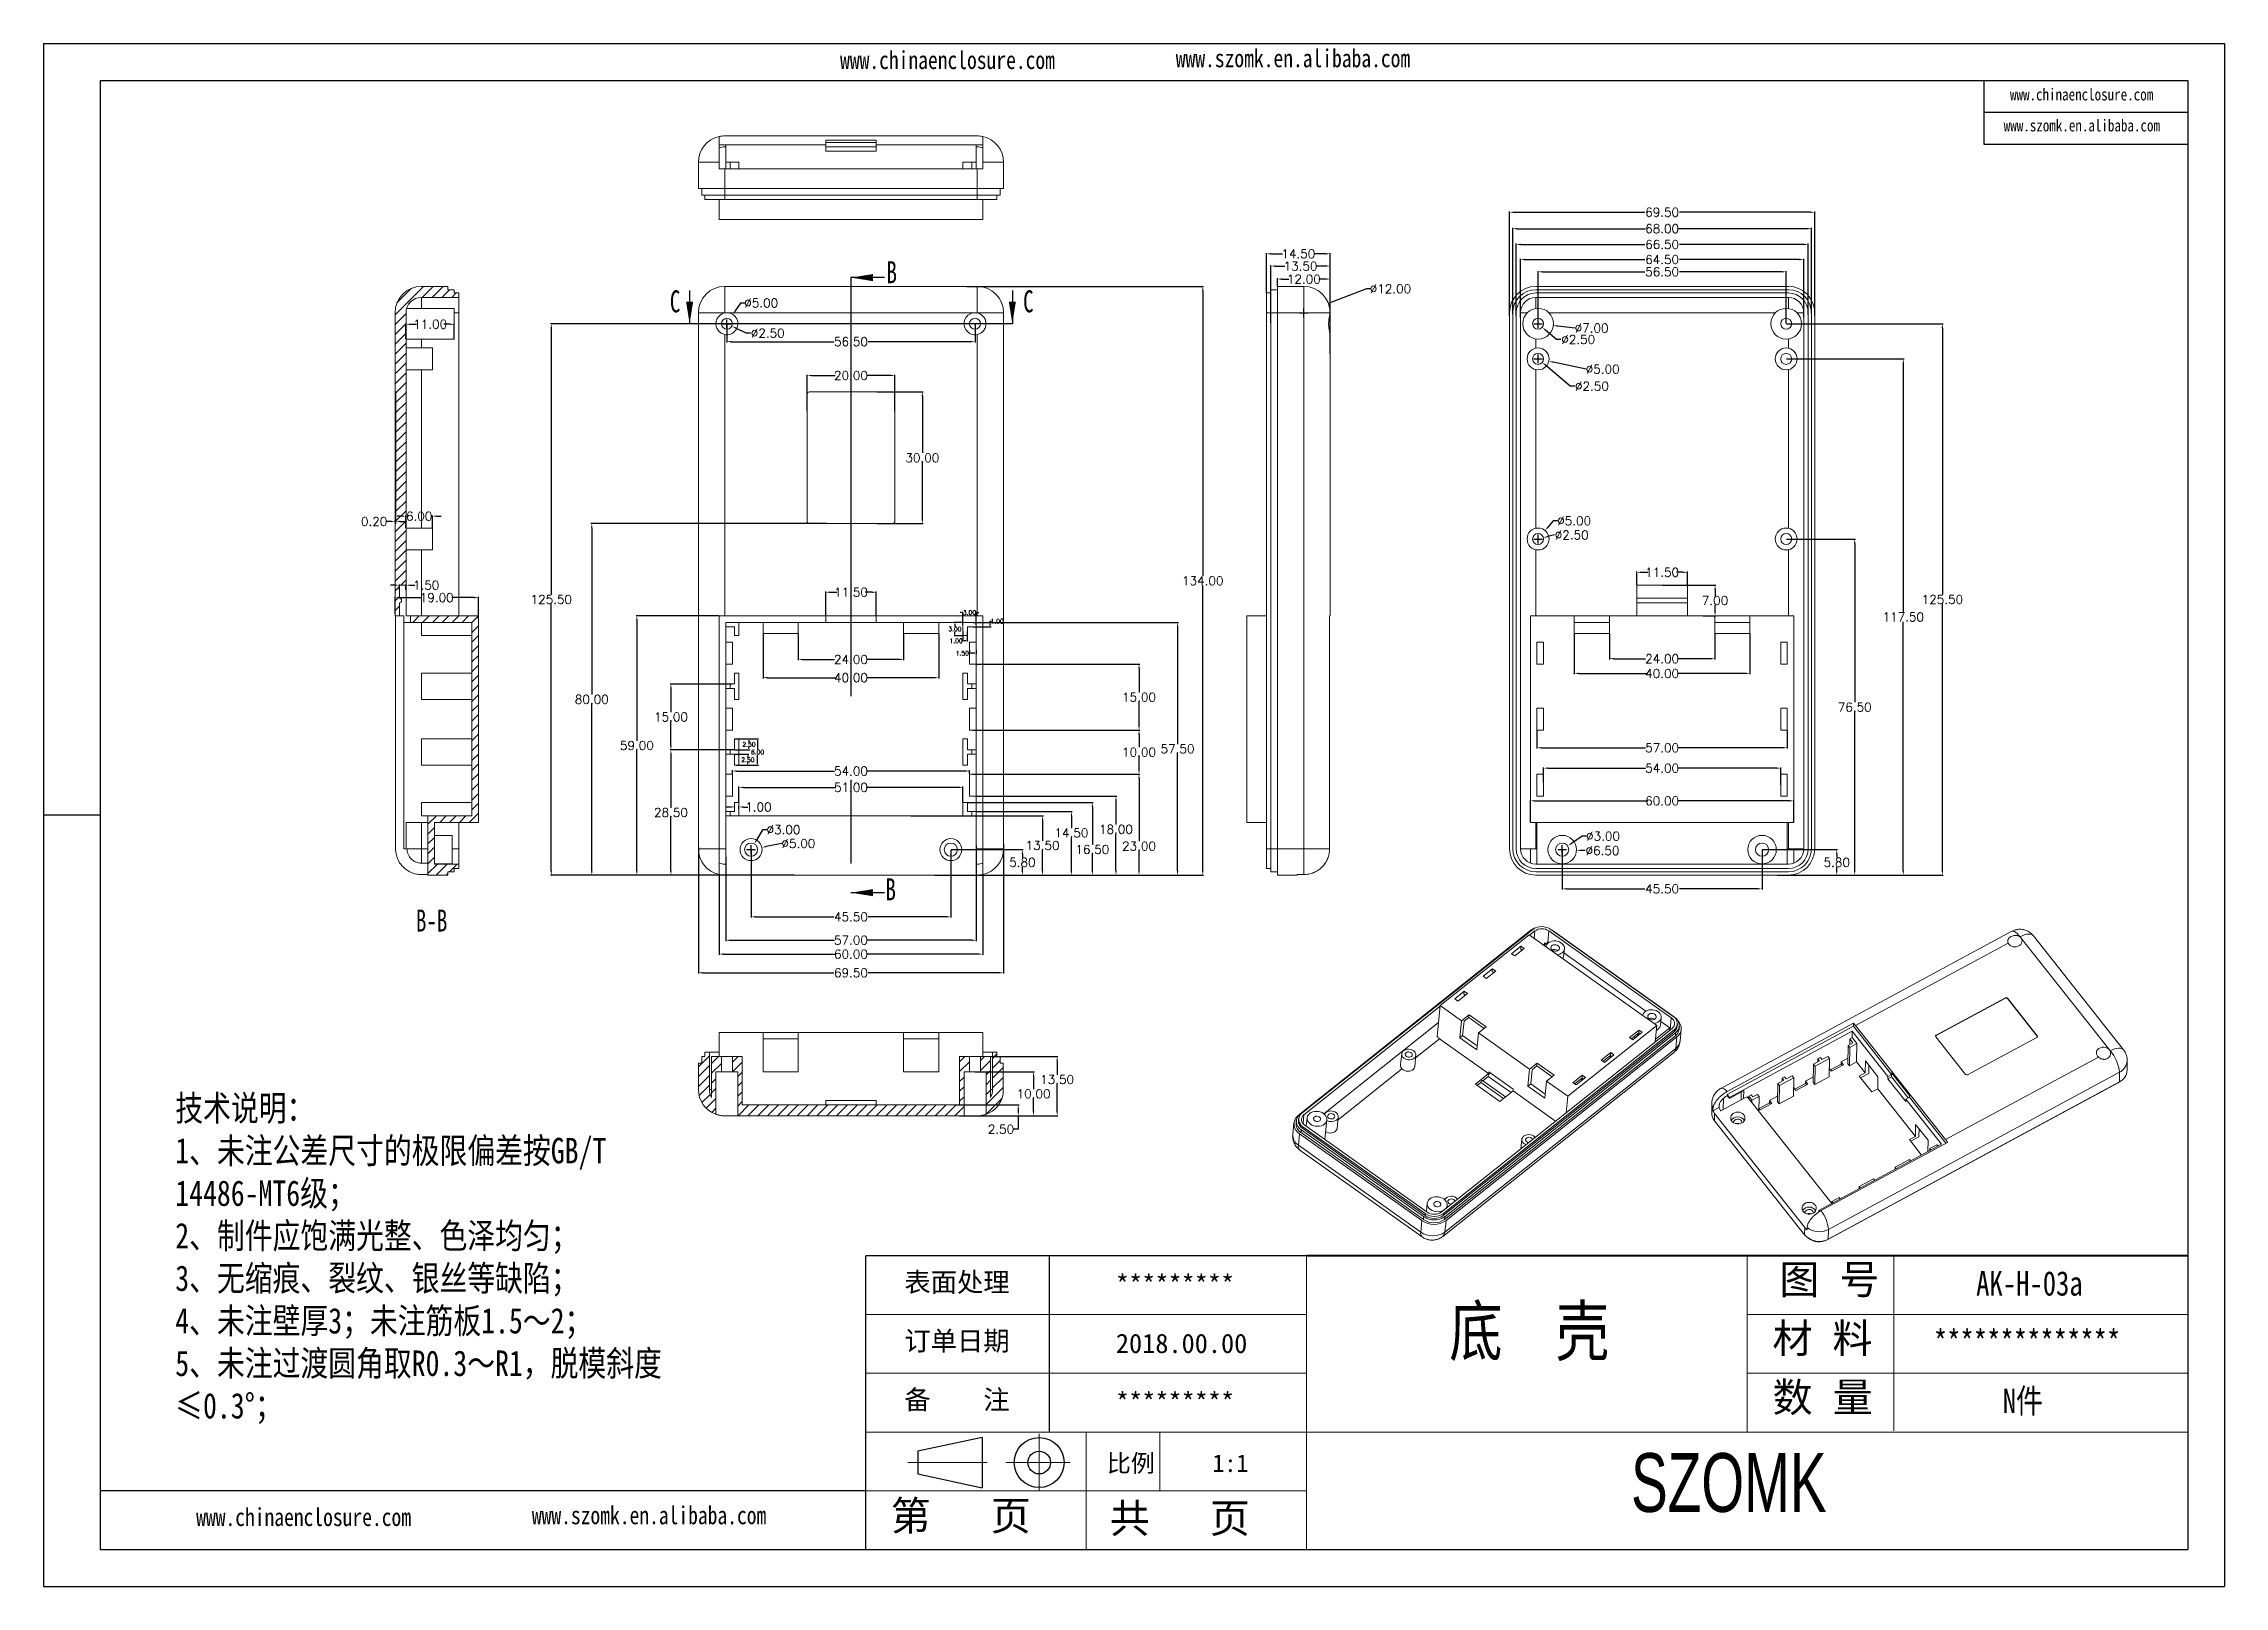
# Model space of a CAD drawing. Header units: inches. Extents: x 1209 to 2667, y 1126 to 1477.
# Drawn here: x 1209.4 to 1706, y 1125.7 to 1476.8 of the extents above; entities that cross this region are included whole.
import ezdxf

# ---------------------------------------------------------------- set-up
doc = ezdxf.new("R2010")
doc.units = ezdxf.units.IN
doc.header["$LTSCALE"] = 15
doc.linetypes.add('CENTER2', pattern=[28.575, 19.05, -3.175, 3.175, -3.175])
doc.linetypes.add('PHANTOM', pattern=[12.7, 6.35, -1.27, 1.27, -1.27, 1.27, -1.27])
doc.layers.add('文字', color=81, linetype='Continuous')
for name, color, linetype, lineweight in [('粗实线', 7, 'Continuous', 30), ('细实线', 3, 'Continuous', 9), ('细点划线', 2, 'CENTER2', 9)]:
    doc.layers.add(name, color=color, linetype=linetype, lineweight=lineweight)
doc.styles.add('SLDTEXTSTYLE6', font='TXT', dxfattribs={"width": 0.7})
doc.styles.get("Standard").update_dxf_attribs({"font": 'txt', "bigfont": 'gbcbig.shx'})
doc.styles.add('宋体', font='', dxfattribs={"width": 0.8, "height": 3.5})
doc.styles.add('长仿宋', font='', dxfattribs={"width": 0.7, "height": 4})
doc.styles.get('宋体').set_extended_font_data('SimSun')
doc.styles.get('长仿宋').set_extended_font_data('SimSun')
doc.dimstyles.new('1.5', dxfattribs={"dimtxt": 1, "dimasz": 0.3, "dimexe": 0.18, "dimexo": 0.0625, "dimgap": 0.09, "dimtad": 0, "dimtih": 1, "dimtoh": 1, "dimzin": 0, "dimdsep": 46, "dimtxsty": 'Standard', "dimcen": 0, "dimadec": 0, "dimazin": 2, "dimtfac": 1, "dimtofl": 0, "dimtmove": 0, "dimatfit": 3, "dimfxl": 0, "dimtolj": 1, "dimtzin": 0, "dimarcsym": 0})
doc.dimstyles.new('2.5', dxfattribs={"dimtxt": 2, "dimasz": 1, "dimexe": 0.18, "dimexo": 0.0625, "dimgap": 0.09, "dimtad": 0, "dimtih": 1, "dimtoh": 1, "dimzin": 0, "dimdsep": 46, "dimtxsty": 'Standard', "dimcen": 1, "dimadec": 0, "dimazin": 2, "dimtfac": 1, "dimtofl": 0, "dimtmove": 0, "dimatfit": 3, "dimfxl": 0, "dimtolj": 1, "dimtzin": 0, "dimarcsym": 0})
pattern_1 = [(45, (0, -22.4743), (-1.122532, 1.122532), [])]

msp = doc.modelspace()

# ---------------------------------------------------------------- texts
at = {"color": 7, "linetype": 'Continuous', "char_height": 5, "attachment_point": 1, "style": 'SLDTEXTSTYLE6'}
for s, insert in [('B', (1401.313, 1427.279)), ('C', (1351.97, 1420.653)), ('C', (1432.42, 1420.653)), ('B', (1401.071, 1286.818)), ('B-B', (1294.15, 1279.709))]:
    msp.add_mtext(s, dxfattribs=dict(at, insert=insert))
at = {"char_height": 4.39932, "width": 2500.3555, "attachment_point": 1}
for s, insert in [('{\\fSimHei|b0|i0|c134|p49;表面处理}', (1405.36, 1197.107)), ('{\\fSimHei|b0|i0|c134|p49;*********}', (1453.544, 1196.541)), ('{\\fSimHei|b0|i0|c134|p49;订单日期}', (1405.36, 1183.73)), ('{\\fSimHei|b0|i0|c134|p49;2018.00.00}', (1453.544, 1183.164)), ('{\\fSimHei|b0|i0|c134|p49;备    注}', (1405.36, 1170.353)), ('{\\fSimHei|b0|i0|c134|p49;*********}', (1453.544, 1169.787))]:
    msp.add_mtext(s, dxfattribs=dict(at, insert=insert))
at = {"layer": '文字', "color": 0, "attachment_point": 1, "style": '宋体'}
for s, insert, char_height, width in [('www.chinaenclosure.com', (1390.728, 1475.123), 4.08748, 71.81311), ('www.szomk.en.alibaba.com', (1467.181, 1475.528), 4.08748, 71.81311), ('www.chinaenclosure.com', (1657.158, 1466.609), 2.72499, 47.87541), ('www.szomk.en.alibaba.com', (1655.734, 1459.553), 2.72499, 47.87541), ('{\\H1.111x;技术说明：\\P1、未注公差尺寸的极限偏差按GB/T 14486-MT6级；\\P2、制件应饱满光整、色泽均匀；\\P3、无缩痕、裂纹、银丝等缺陷；\\P4、未注壁厚3；未注筋板1.5～2；\\P5、未注过渡圆角取R0.3～R1，脱模斜度≤0.3%%D；}', (1239.339, 1237.417), 5.22547, 117.70064), ('{\\H1.111x;AK-H-03a}', (1649.454, 1197.409), 5.01645, 57.99583), ('底  壳', (1529.437, 1189.355), 11.1477, 142.51899), ('{\\H1.111x;**************}', (1639.804, 1184.032), 5.01645, 57.99583), ('{\\H1.111x;N件}', (1655.521, 1170.655), 5.01645, 57.99583), ('www.chinaenclosure.com', (1244.091, 1143.48), 4.08748, 71.81311), ('www.szomk.en.alibaba.com', (1320.544, 1143.885), 4.08748, 71.81311)]:
    msp.add_mtext(s, dxfattribs=dict(at, insert=insert, char_height=char_height, width=width))
at = {"layer": '粗实线', "insert": (1570.865, 1155.982), "char_height": 13.37721, "width": 150.01215, "attachment_point": 1, "style": '长仿宋'}
msp.add_mtext('{\\fSTXinwei|b0|i0|c134|p2;SZOMK}', dxfattribs=at)
at = {"layer": '细实线', "color": 7, "attachment_point": 1}
for s, insert, char_height, width in [('{\\fSimSun|b0|i0|c134|p54;图 号}', (1604.649, 1198.873), 6.6886, 33.44302), ('{\\fSimSun|b0|i0|c134|p54;材 料   }', (1603.063, 1185.496), 6.6886, 33.44302), ('{\\fSimSun|b0|i0|c134|p54;数 量}', (1603.095, 1172.052), 6.6886, 30.21996), ('{\\fSimSun|b0|i0|c134|p54;比例}', (1451.482, 1155.706), 4.01316, 17.61654), ('{\\fSimSun|b0|i0|c134|p54;1:1}', (1475.519, 1155.706), 4.01316, 17.61654), ('{\\fSimSun|b0|i0|c134|p54;第   页}', (1402.264, 1145.095), 6.6886, 50.16453), ('{\\fSimSun|b0|i0|c134|p54; 共   页}', (1447.619, 1144.527), 6.6886, 50.16453)]:
    msp.add_mtext(s, dxfattribs=dict(at, insert=insert, char_height=char_height, width=width))

# ---------------------------------------------------------------- blocks, each defined once
blk = doc.blocks.new('ffd')
at = {"color": 7, "linetype": 'Continuous', "lineweight": 15}
for p, q in [((1451.65, 1608.61), (1532.53, 1672.94)), ((1533.16, 1673.21), (1452.27, 1608.88)), ((1531.91, 1671.31), (1500.75, 1646.53)), ((1525.73, 1664.72), (1529.05, 1667.36)), ((1530.17, 1666.56), (1526.85, 1663.93)), ((1529.05, 1667.36), (1528.95, 1666.36)), ((1528.95, 1666.36), (1529.46, 1666)), ((1529.05, 1667.36), (1530.17, 1666.56)), ((1576.64, 1639.57), (1531.91, 1671.31)), ((1533.9, 1672.68), (1532.06, 1671.21)), ((1538.65, 1668.88), (1537.09, 1667.64)), ((1537.19, 1667.72), (1537.27, 1668.56)), ((1538.65, 1668.88), (1538.91, 1668.7)), ((1581.7, 1642.24), (1538.83, 1672.67)), ((1539.93, 1672.93), (1539.44, 1673.23)), ((1582.37, 1642.77), (1539.5, 1673.2)), ((1539.93, 1672.93), (1582.8, 1642.5)), ((1543.98, 1663.77), (1544.25, 1666.43)), ((1515.79, 1656.81), (1519.1, 1659.45)), ((1520.22, 1658.65), (1516.91, 1656.02)), ((1519.1, 1659.45), (1519, 1658.45)), ((1519, 1658.45), (1519.51, 1658.09)), ((1519.1, 1659.45), (1520.22, 1658.65)), ((1526.85, 1663.93), (1525.73, 1664.72)), ((1544.11, 1665.01), (1572.83, 1644.62)), ((1505.84, 1648.9), (1509.16, 1651.54)), ((1510.28, 1650.75), (1506.96, 1648.11)), ((1509.16, 1651.54), (1509.06, 1650.54)), ((1509.06, 1650.54), (1509.57, 1650.18)), ((1509.16, 1651.54), (1510.28, 1650.75)), ((1516.91, 1656.02), (1515.79, 1656.81)), ((1500.72, 1646.29), (1453.02, 1608.35)), ((1500.75, 1646.53), (1499.65, 1635.72)), ((1500.75, 1646.53), (1508.2, 1641.24)), ((1506.96, 1648.11), (1505.84, 1648.9)), ((1508.2, 1641.24), (1510.85, 1643.35)), ((1510.75, 1642.35), (1510.85, 1643.35)), ((1510.85, 1643.35), (1516.82, 1639.12)), ((1581.99, 1638.55), (1501.11, 1574.22)), ((1582.67, 1637.35), (1501.79, 1573.03)), ((1501.85, 1573.69), (1582.74, 1638.02)), ((1583.13, 1635.96), (1502.24, 1571.63)), ((1583.23, 1636.96), (1502.35, 1572.63)), ((1502.8, 1571.24), (1583.69, 1635.56)), ((1507.59, 1635.26), (1508.2, 1641.24)), ((1508.59, 1636.05), (1507.59, 1635.26)), ((1513.56, 1631.03), (1507.59, 1635.26)), ((1508.59, 1636.05), (1509.1, 1641.04)), ((1513.7, 1632.42), (1508.59, 1636.05)), ((1509.1, 1641.04), (1510.75, 1642.35)), ((1510.75, 1642.35), (1516.11, 1638.55)), ((1514.17, 1637.01), (1513.56, 1631.03)), ((1516.82, 1639.12), (1514.17, 1637.01)), ((1514.17, 1637.01), (1532.06, 1624.31)), ((1545.48, 1614.78), (1576.64, 1639.57)), ((1570.43, 1637.99), (1567.11, 1635.35)), ((1567.11, 1635.35), (1568.23, 1634.56)), ((1567.72, 1634.92), (1570.33, 1636.99)), ((1571.55, 1637.2), (1568.23, 1634.56)), ((1569.08, 1635.24), (1568.57, 1635.6)), ((1570.02, 1636.75), (1569.93, 1635.91)), ((1570.43, 1637.99), (1570.33, 1636.99)), ((1570.33, 1636.99), (1570.83, 1636.63)), ((1571.55, 1637.2), (1570.43, 1637.99)), ((1570.8, 1636.6), (1570.81, 1636.65)), ((1576.06, 1633.83), (1576.64, 1639.57)), ((1576.15, 1634.75), (1581.15, 1638.72)), ((1577.9, 1639.69), (1578.17, 1642.35)), ((1578.03, 1640.93), (1581.15, 1638.72)), ((1581.15, 1638.72), (1581.05, 1637.8)), ((1582.67, 1637.35), (1582.74, 1638.02)), ((1583.13, 1635.96), (1583.23, 1636.96)), ((1583.28, 1631.57), (1583.69, 1635.56)), ((1583.79, 1639.28), (1583.86, 1639.94)), ((1584.44, 1638.21), (1584.54, 1639.2)), ((1584.78, 1634.14), (1585.18, 1638.13)), ((1487.25, 1629.65), (1486.87, 1625.88)), ((1491.82, 1625.16), (1492.23, 1629.15)), ((1517.71, 1622.73), (1500.56, 1634.9)), ((1501.66, 1565.73), (1582.54, 1630.05)), ((1502.4, 1567.25), (1583.28, 1631.57)), ((1560.48, 1630.08), (1557.17, 1627.44)), ((1557.17, 1627.44), (1558.29, 1626.65)), ((1557.78, 1627.01), (1560.38, 1629.08)), ((1561.6, 1629.29), (1558.29, 1626.65)), ((1560.4, 1629.07), (1560.32, 1628.27)), ((1560.48, 1630.08), (1560.38, 1629.08)), ((1560.38, 1629.08), (1560.89, 1628.72)), ((1561.6, 1629.29), (1560.48, 1630.08)), ((1513.07, 1619.04), (1517.71, 1622.73)), ((1523.66, 1614.56), (1515.58, 1620.3)), ((1515.7, 1620.21), (1517.61, 1621.73)), ((1517.68, 1622.4), (1517.61, 1621.73)), ((1525.57, 1616.08), (1517.61, 1621.73)), ((1518.39, 1622.96), (1517.68, 1622.4)), ((1517.71, 1622.73), (1517.78, 1623.4)), ((1517.78, 1623.4), (1526.35, 1617.31)), ((1531.45, 1618.33), (1532.06, 1624.31)), ((1532.06, 1624.31), (1534.71, 1626.42)), ((1532.45, 1619.12), (1532.95, 1624.1)), ((1532.95, 1624.1), (1534.61, 1625.42)), ((1534.61, 1625.42), (1534.71, 1626.42)), ((1534.61, 1625.42), (1539.97, 1621.62)), ((1534.71, 1626.42), (1540.68, 1622.18)), ((1538.03, 1620.08), (1537.42, 1614.09)), ((1540.68, 1622.18), (1538.03, 1620.08)), ((1538.03, 1620.08), (1545.48, 1614.78)), ((1550.54, 1622.17), (1547.22, 1619.54)), ((1547.83, 1619.1), (1550.44, 1621.17)), ((1551.66, 1621.38), (1548.34, 1618.74)), ((1550.45, 1621.16), (1550.37, 1620.36)), ((1550.54, 1622.17), (1550.44, 1621.17)), ((1550.44, 1621.17), (1550.95, 1620.81)), ((1551.66, 1621.38), (1550.54, 1622.17)), ((1521.64, 1612.96), (1513.07, 1619.04)), ((1514.96, 1619.63), (1513.68, 1618.61)), ((1522.92, 1613.97), (1514.96, 1619.63)), ((1526.29, 1616.65), (1521.64, 1612.96)), ((1526.35, 1617.31), (1526.29, 1616.65)), ((1541.17, 1606.08), (1526.29, 1616.65)), ((1532.45, 1619.12), (1531.45, 1618.33)), ((1537.42, 1614.09), (1531.45, 1618.33)), ((1537.56, 1615.49), (1532.45, 1619.12)), ((1544.9, 1609.05), (1545.48, 1614.78)), ((1547.22, 1619.54), (1548.34, 1618.74)), ((1449.49, 1605.44), (1449.08, 1601.46)), ((1450.34, 1606.37), (1450.24, 1605.37)), ((1451.14, 1608.14), (1450.99, 1608.01)), ((1451.15, 1606.96), (1451.08, 1606.29)), ((1496.18, 1574.23), (1453.31, 1604.65)), ((1454.11, 1607.24), (1453.81, 1604.3)), ((1460.37, 1599.64), (1461.07, 1606.53)), ((1464.64, 1603.54), (1465.04, 1607.53)), ((1451.08, 1597.69), (1451.48, 1601.67)), ((1493.95, 1567.26), (1451.08, 1597.69)), ((1451.48, 1601.67), (1494.35, 1571.25)), ((1452.08, 1603.07), (1451.98, 1602.07)), ((1494.85, 1571.64), (1451.98, 1602.07)), ((1494.95, 1572.64), (1452.08, 1603.07)), ((1452.65, 1604.13), (1452.58, 1603.46)), ((1495.45, 1573.04), (1452.58, 1603.46)), ((1452.65, 1604.13), (1495.52, 1573.7)), ((1529.38, 1599.76), (1529.04, 1596.43)), ((1451.58, 1595.96), (1494.45, 1565.53)), ((1496.23, 1577.35), (1495.93, 1574.4)), ((1503.11, 1575.82), (1503.2, 1576.64)), ((1493.95, 1567.26), (1494.35, 1571.25)), ((1494.85, 1571.64), (1494.95, 1572.64)), ((1495.45, 1573.04), (1495.52, 1573.7)), ((1501.85, 1573.69), (1501.79, 1573.03)), ((1502.35, 1572.63), (1502.24, 1571.63)), ((1502.4, 1567.25), (1502.8, 1571.24))]:
    blk.add_line(p, q, dxfattribs=at)
at = {"color": 8, "linetype": 'Continuous', "lineweight": 15}
for p, q in [((1533.9, 1672.68), (1533.64, 1670.09)), ((1538.43, 1668.71), (1538.83, 1672.67)), ((1500.15, 1640.64), (1459.97, 1608.69)), ((1581.27, 1637.97), (1581.7, 1642.24)), ((1492.13, 1628.2), (1500.56, 1634.9)), ((1464.95, 1606.58), (1487.34, 1624.38)), ((1453.02, 1608.35), (1452.7, 1605.21))]:
    blk.add_line(p, q, dxfattribs=at)
at = {"color": 7, "linetype": 'Continuous', "lineweight": 15, "flags": 128}
for points in [[(1543.44, 1665.04), (1543.82, 1665.42), (1544.09, 1665.85), (1544.24, 1666.33), (1544.25, 1666.82), (1544.13, 1667.3), (1543.88, 1667.77), (1543.51, 1668.19), (1543.05, 1668.56), (1542.5, 1668.85), (1541.88, 1669.05), (1541.24, 1669.17), (1540.58, 1669.18), (1539.94, 1669.09), (1539.35, 1668.91), (1538.82, 1668.64), (1538.39, 1668.3), (1538.06, 1667.89), (1537.85, 1667.43), (1537.79, 1667.14)], [(1542.14, 1665.96), (1542.38, 1666.23), (1542.5, 1666.55), (1542.49, 1666.88), (1542.35, 1667.2), (1542.09, 1667.49), (1541.74, 1667.71), (1541.32, 1667.84), (1540.87, 1667.88), (1540.44, 1667.82), (1540.06, 1667.66), (1539.76, 1667.43), (1539.58, 1667.13), (1539.52, 1666.8), (1539.6, 1666.47), (1539.8, 1666.16), (1540.11, 1665.91), (1540.5, 1665.73), (1540.94, 1665.65), (1541.38, 1665.66), (1541.79, 1665.77), (1542.14, 1665.96)], [(1577.36, 1640.96), (1577.75, 1641.34), (1578.02, 1641.78), (1578.16, 1642.25), (1578.17, 1642.74), (1578.05, 1643.23), (1577.8, 1643.69), (1577.44, 1644.12), (1576.97, 1644.48), (1576.42, 1644.77), (1575.81, 1644.98), (1575.16, 1645.09), (1574.51, 1645.1), (1573.87, 1645.02), (1573.27, 1644.84), (1572.75, 1644.57), (1572.31, 1644.22), (1571.98, 1643.81), (1571.78, 1643.35), (1571.71, 1643.06)], [(1576.06, 1641.89), (1576.3, 1642.16), (1576.43, 1642.47), (1576.42, 1642.81), (1576.28, 1643.13), (1576.02, 1643.41), (1575.66, 1643.63), (1575.24, 1643.76), (1574.8, 1643.8), (1574.36, 1643.74), (1573.98, 1643.58), (1573.69, 1643.35), (1573.5, 1643.05), (1573.44, 1642.73), (1573.52, 1642.39), (1573.72, 1642.09), (1574.03, 1641.83), (1574.42, 1641.66), (1574.86, 1641.57), (1575.3, 1641.58), (1575.72, 1641.69), (1576.06, 1641.89)], [(1576.47, 1637.93), (1576.61, 1637.99), (1577.09, 1638.3)], [(1491.6, 1628.08), (1491.94, 1628.42), (1492.15, 1628.81), (1492.23, 1629.23), (1492.18, 1629.67), (1492, 1630.09), (1491.7, 1630.47), (1491.29, 1630.79), (1490.79, 1631.04), (1490.24, 1631.2), (1489.67, 1631.27), (1489.09, 1631.23), (1488.55, 1631.09), (1488.08, 1630.87), (1487.7, 1630.56), (1487.42, 1630.19), (1487.27, 1629.78), (1487.25, 1629.35), (1487.37, 1628.92), (1487.62, 1628.52), (1487.98, 1628.16), (1488.43, 1627.87), (1488.96, 1627.67), (1489.52, 1627.55), (1490.1, 1627.54), (1490.66, 1627.63), (1491.17, 1627.81), (1491.6, 1628.08)], [(1490.67, 1628.74), (1490.35, 1628.56), (1489.97, 1628.47), (1489.56, 1628.49), (1489.16, 1628.6), (1488.84, 1628.8), (1488.61, 1629.06), (1488.5, 1629.36), (1488.53, 1629.67), (1488.68, 1629.94), (1488.96, 1630.16), (1489.31, 1630.3), (1489.72, 1630.33), (1490.12, 1630.27), (1490.49, 1630.11), (1490.77, 1629.88), (1490.94, 1629.59), (1490.98, 1629.28), (1490.89, 1628.99), (1490.67, 1628.74)], [(1491.82, 1625.16), (1491.8, 1625.05), (1491.66, 1624.63), (1491.38, 1624.25), (1490.99, 1623.94), (1490.51, 1623.71), (1489.96, 1623.58), (1489.38, 1623.55), (1488.79, 1623.62), (1488.24, 1623.79), (1487.74, 1624.05), (1487.34, 1624.38)], [(1514.96, 1619.63), (1515, 1619.77), (1515.08, 1619.94), (1515.19, 1620.1), (1515.32, 1620.22), (1515.45, 1620.3), (1515.55, 1620.31), (1515.58, 1620.3)], [(1460.2, 1605.04), (1460.6, 1605.43), (1460.89, 1605.88), (1461.05, 1606.37), (1461.08, 1606.88), (1460.97, 1607.39), (1460.73, 1607.88), (1460.38, 1608.34), (1459.91, 1608.73), (1459.36, 1609.06), (1458.74, 1609.3), (1458.07, 1609.45), (1457.39, 1609.5), (1456.71, 1609.45), (1456.07, 1609.31), (1455.48, 1609.07), (1454.98, 1608.74), (1454.58, 1608.34), (1454.29, 1607.89), (1454.13, 1607.4), (1454.11, 1606.89), (1454.21, 1606.38), (1454.45, 1605.89), (1454.81, 1605.44), (1455.27, 1605.04), (1455.82, 1604.72), (1456.45, 1604.47), (1457.11, 1604.33), (1457.8, 1604.27), (1458.47, 1604.32), (1459.11, 1604.47), (1459.7, 1604.71), (1460.2, 1605.04)], [(1458.52, 1606.23), (1458.74, 1606.48), (1458.84, 1606.77), (1458.79, 1607.08), (1458.62, 1607.37), (1458.34, 1607.6), (1457.98, 1607.76), (1457.57, 1607.82), (1457.17, 1607.78), (1456.81, 1607.65), (1456.54, 1607.43), (1456.38, 1607.16), (1456.35, 1606.85), (1456.46, 1606.55), (1456.69, 1606.29), (1457.02, 1606.09), (1457.41, 1605.97), (1457.82, 1605.96), (1458.2, 1606.05), (1458.52, 1606.23)], [(1464.42, 1606.46), (1464.75, 1606.8), (1464.97, 1607.19), (1465.05, 1607.62), (1465, 1608.05), (1464.82, 1608.47), (1464.51, 1608.85), (1464.1, 1609.18), (1463.61, 1609.42), (1463.06, 1609.59), (1462.48, 1609.65), (1461.91, 1609.61), (1461.37, 1609.48), (1460.9, 1609.25), (1460.51, 1608.94), (1460.24, 1608.57), (1460.2, 1608.5)], [(1463.49, 1607.12), (1463.17, 1606.94), (1462.78, 1606.86), (1462.37, 1606.87), (1461.98, 1606.98), (1461.65, 1607.18), (1461.42, 1607.44), (1461.32, 1607.75), (1461.34, 1608.05), (1461.5, 1608.33), (1461.77, 1608.54), (1462.13, 1608.68), (1462.54, 1608.72), (1462.94, 1608.65), (1463.31, 1608.49), (1463.59, 1608.26), (1463.76, 1607.97), (1463.8, 1607.67), (1463.71, 1607.37), (1463.49, 1607.12)], [(1464.64, 1603.54), (1464.62, 1603.43), (1464.47, 1603.01), (1464.2, 1602.64), (1463.81, 1602.32), (1463.32, 1602.1), (1462.78, 1601.96), (1462.19, 1601.93), (1461.61, 1602), (1461.05, 1602.17), (1460.65, 1602.37)], [(1534, 1600.37), (1533.82, 1600.57), (1533.41, 1600.9), (1532.92, 1601.14), (1532.37, 1601.31), (1531.79, 1601.37), (1531.22, 1601.33), (1530.68, 1601.2), (1530.21, 1600.97), (1529.82, 1600.66), (1529.55, 1600.29), (1529.4, 1599.88), (1529.38, 1599.45), (1529.5, 1599.02), (1529.74, 1598.62), (1530.1, 1598.26), (1530.56, 1597.97), (1530.83, 1597.85)], [(1531.74, 1598.58), (1531.68, 1598.59), (1531.29, 1598.7), (1530.96, 1598.9), (1530.73, 1599.16), (1530.62, 1599.47), (1530.65, 1599.77), (1530.81, 1600.05), (1531.08, 1600.26), (1531.44, 1600.4), (1531.84, 1600.44), (1532.25, 1600.37), (1532.61, 1600.21), (1532.9, 1599.98), (1533.07, 1599.69), (1533.08, 1599.65)], [(1502.66, 1575.46), (1502.73, 1575.53), (1503.02, 1575.99), (1503.18, 1576.48), (1503.2, 1576.99), (1503.1, 1577.5), (1502.86, 1577.99), (1502.5, 1578.44), (1502.04, 1578.84), (1501.48, 1579.16), (1500.86, 1579.4), (1500.2, 1579.55), (1499.51, 1579.61), (1498.84, 1579.56), (1498.19, 1579.41), (1497.61, 1579.17), (1497.11, 1578.84), (1496.7, 1578.45), (1496.42, 1578), (1496.26, 1577.51), (1496.23, 1577), (1496.34, 1576.49), (1496.57, 1575.99), (1496.93, 1575.54), (1497.4, 1575.15), (1497.95, 1574.82), (1498.57, 1574.58), (1499.24, 1574.43), (1499.92, 1574.38), (1500.6, 1574.43), (1501.24, 1574.57), (1501.82, 1574.81), (1501.92, 1574.87)], [(1500.65, 1576.33), (1500.87, 1576.58), (1500.96, 1576.87), (1500.92, 1577.18), (1500.75, 1577.47), (1500.47, 1577.7), (1500.1, 1577.86), (1499.69, 1577.92), (1499.29, 1577.89), (1498.93, 1577.75), (1498.66, 1577.53), (1498.5, 1577.26), (1498.48, 1576.95), (1498.58, 1576.65), (1498.81, 1576.39), (1499.14, 1576.19), (1499.53, 1576.08), (1499.94, 1576.06), (1500.33, 1576.15), (1500.65, 1576.33)], [(1503.18, 1576.46), (1503.37, 1576.36), (1503.64, 1576.24)], [(1504.56, 1576.96), (1504.5, 1576.97), (1504.11, 1577.08), (1503.78, 1577.28), (1503.55, 1577.55), (1503.44, 1577.85), (1503.47, 1578.15), (1503.63, 1578.43), (1503.9, 1578.65), (1504.26, 1578.78), (1504.66, 1578.82), (1505.07, 1578.75), (1505.43, 1578.6), (1505.71, 1578.36), (1505.89, 1578.07), (1505.9, 1578.03)]]:
    blk.add_lwpolyline(points, dxfattribs=at)
at = {"color": 7, "linetype": 'Continuous', "lineweight": 15}
for centre, radius, start, end in [((1535.67, 1668.89), 5.13, 107.53801, 127.79952), ((1536.32, 1668.69), 5.51, 54.84417, 125.00101), ((1536.36, 1669.14), 4.31, 55.0059, 124.83928), ((1535.96, 1664.52), 4.24, 62.67827, 71.93696), ((1540.77, 1664.35), 1.88, 52.17196, 116.21019), ((1541.34, 1667.84), 3.5, 275.97304, 306.8259), ((1542.12, 1663.97), 1.87, 327.17231, 353.97541), ((1580.97, 1640.27), 2.86, 308.05995, 60.88056), ((1503.99, 1639.67), 5.87, 222.35998, 234.34698), ((1574.7, 1640.27), 1.88, 52.17192, 116.21028), ((1575.27, 1643.76), 3.5, 275.9734, 306.82553), ((1575.89, 1639.94), 2.03, 306.40425, 353.15203), ((1580.64, 1640.3), 2.22, 307.71744, 61.22309), ((1580.98, 1639.63), 2.84, 306.64293, 352.91326), ((1581.17, 1639.58), 3.34, 308.07547, 60.8651), ((1581.16, 1638.61), 3.31, 306.62318, 352.93301), ((1581.52, 1638.51), 3.66, 306.37719, 44.74494), ((1453.34, 1605.01), 3.82, 128.07547, 240.86499), ((1453.92, 1605.21), 3.69, 177.46057, 238.21479), ((1453.71, 1605.98), 3.34, 128.07547, 240.8651), ((1454.21, 1606.13), 3.13, 177.11929, 238.5561), ((1454.04, 1606.63), 2.86, 128.05995, 240.88056), ((1454.38, 1606.6), 2.22, 127.71744, 241.22309), ((1462.66, 1608.95), 3.05, 238.18343, 305.15093), ((1498.65, 1577.76), 4.31, 235.0059, 304.83928), ((1504.63, 1577.03), 2.79, 38.30508, 145.56198), ((1498.18, 1573.27), 7.35, 234.83691, 305.0083), ((1498.59, 1577.26), 7.35, 234.83691, 305.0083), ((1498.55, 1576.9), 6.43, 234.83684, 305.00831), ((1498.66, 1577.9), 6.43, 234.83684, 305.00831), ((1498.62, 1577.56), 5.53, 234.96745, 304.87773), ((1498.69, 1578.21), 5.51, 234.84417, 305.00101)]:
    blk.add_arc(centre, radius, start, end, dxfattribs=at)
at = {"color": 8, "linetype": 'Continuous', "lineweight": 15}
for centre, radius, start, end in [((1581.17, 1631.66), 2.11, 310.49031, 357.69648), ((1581.05, 1634.59), 3.75, 306.44056, 353.11555), ((1453.3, 1601.27), 4.22, 177.46066, 238.21464), ((1452.84, 1597.26), 1.81, 166.50159, 226.06948), ((1495.71, 1566.84), 1.81, 166.49526, 226.11951), ((1500.3, 1567.33), 2.1, 310.42341, 357.80564)]:
    blk.add_arc(centre, radius, start, end, dxfattribs=at)
at = {"color": 7, "linetype": 'Continuous', "lineweight": 15}
for points, knots in [([(1582.54, 1630.06), (1582.69, 1630.18), (1583.04, 1630.47), (1583.52, 1631), (1583.97, 1631.65), (1584.34, 1632.36), (1584.6, 1633.13), (1584.74, 1633.73), (1584.76, 1634.07), (1584.77, 1634.14)], [0, 0, 0, 0, 0.12253, 0.283949, 0.448565, 0.615791, 0.785211, 0.956572, 1, 1, 1, 1]), ([(1487.34, 1624.38), (1487.21, 1624.56), (1486.94, 1624.93), (1486.82, 1625.49), (1486.88, 1625.79), (1486.9, 1625.88)], [0, 0, 0, 0, 0.422051, 0.842278, 1, 1, 1, 1]), ([(1449.1, 1601.46), (1449.08, 1601.25), (1449.03, 1600.77), (1449.1, 1600), (1449.27, 1599.17), (1449.56, 1598.39), (1449.94, 1597.67), (1450.4, 1597.03), (1450.94, 1596.47), (1451.34, 1596.11), (1451.57, 1595.97), (1451.58, 1595.96)], [0, 0, 0, 0, 0.0980286, 0.2302758, 0.3640992, 0.4998525, 0.6237172, 0.7472818, 0.8702625, 0.9920273, 1, 1, 1, 1]), ([(1494.46, 1565.53), (1494.65, 1565.4), (1495.04, 1565.14), (1495.61, 1564.88), (1496.15, 1564.68), (1496.69, 1564.54), (1497.09, 1564.48), (1497.32, 1564.45)], [0, 0, 0, 0, 0.225736, 0.450605, 0.613673, 0.775486, 1, 1, 1, 1]), ([(1497.32, 1564.45), (1497.6, 1564.44), (1497.99, 1564.41), (1498.58, 1564.45), (1499.09, 1564.53), (1499.69, 1564.68), (1500.31, 1564.9), (1500.93, 1565.22), (1501.39, 1565.5), (1501.61, 1565.7), (1501.66, 1565.74)], [0, 0, 0, 0, 0.181437, 0.256419, 0.381428, 0.512946, 0.655611, 0.806203, 0.963222, 1, 1, 1, 1])]:
    blk.add_open_spline(points, degree=3, knots=knots, dxfattribs=at)
blk = doc.blocks.new('ddd')
at = {"color": 7, "linetype": 'Continuous', "lineweight": 15}
for p, q in [((1736.79, 1665.99), (1634.84, 1610.98)), ((1735.55, 1661.84), (1682.03, 1632.96)), ((1739.69, 1664.07), (1739.65, 1664.05)), ((1739.69, 1664.07), (1739.96, 1663.72)), ((1739.96, 1663.72), (1770.99, 1624.47)), ((1775.92, 1624.49), (1744.35, 1664.43)), ((1734.52, 1642.7), (1710.29, 1629.63)), ((1734.52, 1642.7), (1734.52, 1642.59)), ((1734.52, 1642.59), (1710.29, 1629.52)), ((1745.65, 1629.38), (1735.22, 1642.58)), ((1735.22, 1642.47), (1735.22, 1642.58)), ((1745.65, 1629.27), (1735.22, 1642.47)), ((1681.32, 1632.71), (1637.03, 1608.81)), ((1637.05, 1609.86), (1681.34, 1633.76)), ((1637.86, 1607.77), (1680.89, 1630.99)), ((1680.02, 1628.3), (1679.99, 1626.3)), ((1680.86, 1628.75), (1680.02, 1628.3)), ((1680.02, 1628.3), (1681.12, 1626.91)), ((1680.86, 1628.75), (1680.89, 1630.99)), ((1682.51, 1626.66), (1680.86, 1628.75)), ((1680.89, 1630.99), (1693.39, 1615.19)), ((1681.34, 1633.76), (1681.32, 1632.71)), ((1694.64, 1615.86), (1681.32, 1632.71)), ((1682.03, 1632.96), (1713.6, 1593.02)), ((1710.15, 1629.06), (1720.58, 1615.86)), ((1710.29, 1629.52), (1710.29, 1629.63)), ((1721.27, 1615.74), (1745.51, 1628.81)), ((1745.65, 1629.38), (1745.65, 1629.27)), ((1667.33, 1619.47), (1669.42, 1620.6)), ((1672.9, 1621.48), (1667.88, 1618.77)), ((1668.87, 1621.29), (1668.86, 1620.29)), ((1668.87, 1621.29), (1669.71, 1621.74)), ((1669.42, 1620.6), (1668.87, 1621.29)), ((1670.26, 1621.05), (1669.71, 1621.74)), ((1670.26, 1621.05), (1672.35, 1622.17)), ((1672.9, 1621.48), (1672.35, 1622.17)), ((1672.8, 1615.03), (1672.9, 1621.48)), ((1677, 1620.27), (1676.99, 1619.43)), ((1677, 1620.27), (1679.38, 1621.56)), ((1677.83, 1619.23), (1677, 1620.27)), ((1679.45, 1626.01), (1679.35, 1619.56)), ((1681.12, 1626.91), (1679.45, 1626.01)), ((1679.45, 1626.01), (1680, 1625.31)), ((1679.9, 1618.87), (1680, 1625.31)), ((1679.9, 1618.87), (1682.41, 1620.22)), ((1680, 1625.31), (1682.51, 1626.66)), ((1682.41, 1620.22), (1682.51, 1626.66)), ((1682.41, 1620.22), (1685.43, 1616.4)), ((1685.49, 1620.6), (1685.43, 1616.4)), ((1689.89, 1615.04), (1685.49, 1620.6)), ((1713.6, 1593.02), (1767.13, 1621.9)), ((1770.99, 1624.47), (1771.26, 1624.13)), ((1771.22, 1624.1), (1771.26, 1624.13)), ((1777.16, 1617.31), (1777.21, 1620.68)), ((1654.7, 1606.26), (1654.8, 1612.71)), ((1654.8, 1612.71), (1656.89, 1613.83)), ((1655.35, 1612.01), (1654.8, 1612.71)), ((1660.36, 1614.72), (1655.35, 1612.01)), ((1656.34, 1614.53), (1656.32, 1613.53)), ((1656.34, 1614.53), (1657.17, 1614.98)), ((1656.89, 1613.83), (1656.34, 1614.53)), ((1657.17, 1614.98), (1657.72, 1614.28)), ((1657.72, 1614.28), (1659.81, 1615.41)), ((1659.81, 1615.41), (1660.36, 1614.72)), ((1660.27, 1608.27), (1660.36, 1614.72)), ((1664.46, 1612.67), (1660.75, 1610.67)), ((1661.11, 1610.21), (1665.29, 1612.47)), ((1664.47, 1613.51), (1664.46, 1612.67)), ((1664.82, 1612.21), (1664.46, 1612.67)), ((1664.47, 1613.51), (1667.27, 1615.02)), ((1665.29, 1612.47), (1664.47, 1613.51)), ((1667.24, 1613.02), (1667.33, 1619.47)), ((1667.24, 1613.02), (1667.79, 1612.33)), ((1667.33, 1619.47), (1667.88, 1618.77)), ((1667.88, 1618.77), (1667.79, 1612.33)), ((1667.79, 1612.33), (1672.8, 1615.03)), ((1672.08, 1557.91), (1774.03, 1612.91)), ((1774.46, 1613.23), (1672.5, 1558.23)), ((1774.51, 1616.6), (1672.56, 1561.59)), ((1672.84, 1617.99), (1673.65, 1616.98)), ((1676.99, 1619.43), (1673.29, 1617.43)), ((1673.65, 1616.98), (1677.83, 1619.23)), ((1677.35, 1618.98), (1676.99, 1619.43)), ((1679.9, 1618.87), (1679.35, 1619.56)), ((1685.43, 1616.4), (1683.34, 1615.27)), ((1683.34, 1615.27), (1687.74, 1609.71)), ((1686.67, 1616.23), (1683.8, 1614.69)), ((1686.71, 1619.06), (1686.67, 1616.23)), ((1689.82, 1610.84), (1689.89, 1615.04)), ((1693.37, 1614.35), (1693.39, 1615.19)), ((1693.37, 1614.35), (1694.63, 1615.02)), ((1693.37, 1614.35), (1699.69, 1606.36)), ((1693.39, 1615.19), (1694.64, 1615.86)), ((1694.64, 1615.58), (1694.63, 1615.02)), ((1694.63, 1615.02), (1700.48, 1607.62)), ((1694.64, 1615.86), (1694.65, 1616.42)), ((1695.11, 1615.84), (1694.64, 1615.58)), ((1700.96, 1608.43), (1694.65, 1616.42)), ((1774.51, 1616.6), (1774.46, 1613.23)), ((1631.69, 1605.79), (1631.64, 1602.43)), ((1634.27, 1605.1), (1634.25, 1604.26)), ((1642.82, 1607.39), (1634.88, 1603.11)), ((1637.03, 1608.81), (1637.86, 1607.77)), ((1637.03, 1608.81), (1637.03, 1608.4)), ((1637.71, 1607.66), (1637.85, 1607.49)), ((1642.87, 1610.2), (1637.85, 1607.49)), ((1637.85, 1607.49), (1637.86, 1607.77)), ((1641.98, 1606.94), (1642.02, 1609.74)), ((1642.82, 1607.39), (1642.87, 1610.2)), ((1644.08, 1608.07), (1642.82, 1607.39)), ((1644.08, 1608.07), (1644.63, 1607.37)), ((1644.63, 1607.37), (1644.64, 1608.22)), ((1645.72, 1605.99), (1644.63, 1607.37)), ((1644.64, 1608.22), (1645.47, 1608.67)), ((1645.74, 1606.83), (1644.64, 1608.22)), ((1645.47, 1608.67), (1646.02, 1607.97)), ((1645.74, 1606.83), (1645.72, 1605.99)), ((1673.68, 1570.62), (1645.72, 1605.99)), ((1645.74, 1606.83), (1648.24, 1608.18)), ((1647.69, 1608.87), (1646.02, 1607.97)), ((1647.69, 1608.87), (1648.24, 1608.18)), ((1648.17, 1602.9), (1648.24, 1608.18)), ((1651.92, 1605.91), (1648.22, 1603.91)), ((1648.58, 1603.45), (1652.76, 1605.71)), ((1651.93, 1606.75), (1651.92, 1605.91)), ((1652.28, 1605.45), (1651.92, 1605.91)), ((1651.93, 1606.75), (1654.73, 1608.26)), ((1652.76, 1605.71), (1651.93, 1606.75)), ((1654.7, 1606.26), (1655.25, 1605.57)), ((1655.35, 1612.01), (1655.25, 1605.57)), ((1655.25, 1605.57), (1660.27, 1608.27)), ((1660.31, 1611.23), (1661.11, 1610.21)), ((1687.74, 1609.71), (1689.82, 1610.84)), ((1689.82, 1610.84), (1703, 1594.17)), ((1699.7, 1607.2), (1699.69, 1606.36)), ((1700.95, 1607.87), (1699.7, 1607.2)), ((1699.7, 1607.2), (1712.19, 1591.39)), ((1700.96, 1608.43), (1700.95, 1607.87)), ((1713.7, 1591.76), (1700.95, 1607.87)), ((1634.25, 1604.26), (1632.08, 1603.08)), ((1632.09, 1603.92), (1632.08, 1603.08)), ((1632.62, 1599.63), (1632.66, 1602.16)), ((1664.2, 1559.69), (1632.62, 1599.63)), ((1632.66, 1602.16), (1664.23, 1562.21)), ((1634.75, 1603.28), (1634.88, 1603.11)), ((1648.18, 1603.95), (1648.58, 1603.45)), ((1703.07, 1598.37), (1703, 1594.17)), ((1707.46, 1592.81), (1703.07, 1598.37)), ((1712.19, 1591.39), (1669.16, 1568.17)), ((1714.29, 1592.08), (1670, 1568.18)), ((1703, 1594.17), (1700.91, 1593.04)), ((1700.91, 1593.04), (1705.2, 1587.62)), ((1704.24, 1594), (1701.38, 1592.46)), ((1704.29, 1596.83), (1704.24, 1594)), ((1707.4, 1588.81), (1707.46, 1592.81)), ((1708, 1589.13), (1708.01, 1589.88)), ((1708.01, 1589.88), (1710.51, 1591.24)), ((1708.01, 1589.88), (1708.42, 1589.36)), ((1710.93, 1590.71), (1710.51, 1591.24)), ((1695.89, 1583.35), (1695.88, 1582.59)), ((1700.9, 1586.05), (1695.89, 1583.35)), ((1695.89, 1583.35), (1696.3, 1582.82)), ((1701.32, 1585.53), (1700.9, 1586.05)), ((1683.35, 1576.58), (1683.34, 1575.83)), ((1688.37, 1579.29), (1683.35, 1576.58)), ((1683.77, 1576.06), (1683.35, 1576.58)), ((1688.37, 1579.29), (1688.78, 1578.76)), ((1669.16, 1568.17), (1669.15, 1567.89)), ((1669.29, 1567.72), (1669.15, 1567.89)), ((1669.16, 1568.17), (1669.43, 1567.83)), ((1673.73, 1570.64), (1673.74, 1571.4)), ((1676.25, 1572.75), (1673.74, 1571.4)), ((1673.74, 1571.4), (1674.16, 1570.87)), ((1676.67, 1572.23), (1676.25, 1572.75)), ((1664.23, 1562.21), (1664.2, 1559.69)), ((1665.03, 1561.4), (1665.04, 1562.24)), ((1672.56, 1561.59), (1672.5, 1558.23))]:
    blk.add_line(p, q, dxfattribs=at)
at = {"color": 8, "linetype": 'Continuous', "lineweight": 15}
for p, q in [((1774.03, 1612.91), (1774.04, 1613.01)), ((1635.69, 1603.55), (1635.75, 1607.48)), ((1672.08, 1558.02), (1672.08, 1557.91))]:
    blk.add_line(p, q, dxfattribs=at)
at = {"color": 8, "linetype": 'Continuous', "lineweight": 15, "flags": 128}
for points in [[(1736.79, 1665.99), (1737, 1666.06), (1737.34, 1666.03), (1737.74, 1665.88), (1738.19, 1665.6), (1738.67, 1665.19), (1739.17, 1664.68), (1739.69, 1664.07)], [(1744.35, 1664.43), (1744.13, 1664.65), (1743.72, 1664.87), (1743.22, 1665), (1742.63, 1665.02), (1741.96, 1664.93), (1741.24, 1664.74), (1740.47, 1664.45), (1739.69, 1664.07)], [(1771.26, 1624.13), (1772.05, 1624.51), (1772.81, 1624.8), (1773.54, 1624.99), (1774.2, 1625.08), (1774.8, 1625.06), (1775.3, 1624.93), (1775.7, 1624.7), (1775.92, 1624.49)], [(1637.05, 1609.86), (1636.57, 1610.32), (1636.11, 1610.68), (1635.69, 1610.92), (1635.32, 1611.04), (1635, 1611.04), (1634.84, 1610.98)]]:
    blk.add_lwpolyline(points, dxfattribs=at)
at = {"color": 7, "linetype": 'Continuous', "lineweight": 15, "flags": 128}
for points in [[(1735.55, 1661.84), (1735.84, 1661.41), (1736.24, 1661.04), (1736.73, 1660.76), (1737.29, 1660.59), (1737.88, 1660.53), (1738.47, 1660.58), (1739.03, 1660.76), (1739.52, 1661.03), (1739.92, 1661.4), (1740.2, 1661.83), (1740.35, 1662.31), (1740.36, 1662.8), (1740.23, 1663.28), (1739.96, 1663.72)], [(1770.99, 1624.47), (1770.61, 1624.85), (1770.13, 1625.15), (1769.57, 1625.34), (1768.99, 1625.42), (1768.39, 1625.38), (1767.83, 1625.22), (1767.32, 1624.96), (1766.91, 1624.61), (1766.61, 1624.19), (1766.44, 1623.71), (1766.41, 1623.22), (1766.52, 1622.74), (1766.76, 1622.29), (1767.13, 1621.9)], [(1774.88, 1613.48), (1774.69, 1613.33), (1774.03, 1612.91)], [(1642.17, 1598.87), (1642.62, 1599.17), (1642.96, 1599.56), (1643.19, 1600), (1643.3, 1600.47), (1643.26, 1600.95), (1643.1, 1601.41), (1642.81, 1601.83), (1642.41, 1602.18), (1641.92, 1602.45), (1641.38, 1602.62), (1640.8, 1602.67), (1640.22, 1602.62), (1639.68, 1602.46), (1639.19, 1602.2), (1638.8, 1601.85), (1638.5, 1601.43), (1638.34, 1600.98), (1638.3, 1600.5), (1638.4, 1600.02), (1638.63, 1599.58), (1638.98, 1599.19), (1639.43, 1598.88), (1639.94, 1598.66), (1640.51, 1598.55), (1641.09, 1598.55), (1641.65, 1598.65), (1642.17, 1598.87)], [(1639.28, 1598.97), (1639.32, 1599.23), (1639.49, 1599.57), (1639.77, 1599.85), (1640.15, 1600.05), (1640.58, 1600.15), (1641.02, 1600.15), (1641.45, 1600.03), (1641.81, 1599.81), (1642.09, 1599.52), (1642.24, 1599.17), (1642.27, 1598.92)], [(1667.16, 1567.26), (1666.64, 1567.05), (1666.07, 1566.94), (1665.49, 1566.94), (1664.93, 1567.05), (1664.41, 1567.27), (1663.97, 1567.58), (1663.62, 1567.97), (1663.39, 1568.41), (1663.29, 1568.89), (1663.32, 1569.37), (1663.49, 1569.83), (1663.78, 1570.24), (1664.18, 1570.59), (1664.66, 1570.85), (1665.21, 1571.01), (1665.79, 1571.07), (1666.36, 1571.01), (1666.91, 1570.84), (1667.39, 1570.57), (1667.79, 1570.22), (1668.08, 1569.8), (1668.25, 1569.34), (1668.28, 1568.86), (1668.18, 1568.39), (1667.95, 1567.95), (1667.6, 1567.57), (1667.16, 1567.26)], [(1664.26, 1567.36), (1664.3, 1567.62), (1664.47, 1567.96), (1664.76, 1568.24), (1665.13, 1568.45), (1665.56, 1568.55), (1666.01, 1568.54), (1666.43, 1568.42), (1666.8, 1568.21), (1667.07, 1567.91), (1667.23, 1567.56), (1667.26, 1567.32)]]:
    blk.add_lwpolyline(points, dxfattribs=at)
at = {"color": 7, "linetype": 'Continuous', "lineweight": 15}
for centre, radius, start, end in [((1738.23, 1662.34), 2.22, 38.43912, 50.17115), ((1734.79, 1642.21), 0.564, 41.44599, 118.5847), ((1734.79, 1642.1), 0.564, 41.44599, 118.5847), ((1673.27, 1626.08), 11.14, 38.16648, 43.57341), ((1710.44, 1629.29), 0.375, 113.96836, 217.94363), ((1710.47, 1629.15), 0.411, 116.35685, 168.11259), ((1745.36, 1629.15), 0.375, 293.96855, 37.94331), ((1745.36, 1629.04), 0.372, 8.82201, 38.97613), ((1769.43, 1623.24), 1.99, 25.8044, 38.43792), ((1760.23, 1614.91), 14.37, 6.73572, 39.88124), ((1721, 1616.23), 0.564, 221.44575, 298.58486), ((1772.34, 1617.57), 4.83, 296.01274, 356.89006), ((1633.34, 1604.28), 5.54, 37.7372, 48.2019), ((1636.02, 1602.4), 4.39, 179.68739, 219.15025), ((1636.38, 1605.11), 4.76, 205.26178, 218.44629), ((1636.84, 1604.95), 2.67, 195.14777, 218.67135), ((1640.77, 1598.34), 2.69, 31.08347, 147.20733), ((1640.75, 1597), 1.76, 65.54887, 112.74204), ((1701.67, 1583.62), 15.19, 33.83499, 38.23108), ((1665.75, 1566.73), 2.69, 31.08345, 147.20732), ((1665.73, 1565.4), 1.76, 65.54854, 112.74226), ((1659.07, 1560.15), 13.56, 6.11772, 36.33823), ((1669.26, 1564.15), 6.75, 221.32401, 298.70661), ((1668.41, 1565.53), 5.34, 218.44959, 230.65593), ((1669.3, 1567.7), 6.92, 232.01011, 298.04182), ((1669.24, 1563.23), 6.03, 230.21096, 298.1486)]:
    blk.add_arc(centre, radius, start, end, dxfattribs=at)
at = {"color": 8, "linetype": 'Continuous', "lineweight": 15}
for centre, radius, start, end in [((1772.39, 1620.94), 4.83, 296.0136, 356.86376), ((1635.91, 1605.74), 4.22, 179.36561, 205.42403)]:
    blk.add_arc(centre, radius, start, end, dxfattribs=at)
at = {"color": 7, "linetype": 'Continuous', "lineweight": 15}
for points, knots in [([(1739.73, 1666.71), (1739.44, 1666.7), (1739.04, 1666.69), (1738.46, 1666.6), (1737.96, 1666.48), (1737.38, 1666.27), (1736.99, 1666.11), (1736.79, 1665.99), (1736.79, 1665.99)], [0, 0, 0, 0, 0.277917, 0.39156, 0.580836, 0.779212, 0.993807, 1, 1, 1, 1]), ([(1744.34, 1664.42), (1744.22, 1664.57), (1743.94, 1664.92), (1743.41, 1665.39), (1742.78, 1665.84), (1742.13, 1666.18), (1741.52, 1666.42), (1740.97, 1666.57), (1740.39, 1666.67), (1739.98, 1666.69), (1739.73, 1666.71)], [0, 0, 0, 0, 0.107426, 0.253418, 0.397846, 0.53874, 0.669413, 0.767223, 0.859938, 1, 1, 1, 1]), ([(1739.65, 1664.05), (1739.44, 1664.22), (1739.21, 1664.35), (1738.82, 1664.47), (1738.69, 1664.5), (1738.41, 1664.55), (1738.27, 1664.56), (1737.99, 1664.56), (1737.85, 1664.55), (1737.56, 1664.51), (1737.42, 1664.48), (1737, 1664.37), (1736.74, 1664.27), (1736.26, 1664.01), (1736.05, 1663.86), (1735.79, 1663.6), (1735.71, 1663.51), (1735.58, 1663.33), (1735.53, 1663.23), (1735.45, 1663.03), (1735.41, 1662.93), (1735.38, 1662.72), (1735.37, 1662.61), (1735.39, 1662.28), (1735.44, 1662.06), (1735.55, 1661.84)], [0, 0, 0, 0, 0.125, 0.125, 0.1875, 0.1875, 0.25, 0.25, 0.3125, 0.3125, 0.375, 0.375, 0.5, 0.5, 0.625, 0.625, 0.6875, 0.6875, 0.75, 0.75, 0.8125, 0.8125, 0.875, 0.875, 1, 1, 1, 1]), ([(1767.13, 1621.9), (1767.33, 1621.72), (1767.57, 1621.58), (1767.95, 1621.39), (1768.09, 1621.34), (1768.36, 1621.25), (1768.5, 1621.22), (1768.78, 1621.17), (1768.92, 1621.15), (1769.21, 1621.14), (1769.35, 1621.15), (1769.76, 1621.21), (1770.03, 1621.29), (1770.51, 1621.55), (1770.72, 1621.72), (1770.98, 1622.03), (1771.06, 1622.14), (1771.19, 1622.37), (1771.24, 1622.49), (1771.33, 1622.74), (1771.36, 1622.87), (1771.4, 1623.12), (1771.4, 1623.25), (1771.39, 1623.64), (1771.33, 1623.88), (1771.22, 1624.1)], [0, 0, 0, 0, 0.125, 0.125, 0.1875, 0.1875, 0.25, 0.25, 0.3125, 0.3125, 0.375, 0.375, 0.5, 0.5, 0.625, 0.625, 0.6875, 0.6875, 0.75, 0.75, 0.8125, 0.8125, 0.875, 0.875, 1, 1, 1, 1]), ([(1777.2, 1620.67), (1777.2, 1620.86), (1777.21, 1621.33), (1777.09, 1622.07), (1776.85, 1622.89), (1776.49, 1623.64), (1776.17, 1624.18), (1775.96, 1624.43), (1775.91, 1624.48)], [0, 0, 0, 0, 0.135803, 0.339896, 0.546957, 0.757586, 0.9484, 1, 1, 1, 1]), ([(1634.83, 1610.98), (1634.64, 1610.87), (1634.24, 1610.64), (1633.68, 1610.19), (1633.16, 1609.66), (1632.69, 1609.06), (1632.3, 1608.38), (1631.99, 1607.65), (1631.79, 1606.87), (1631.69, 1606.24), (1631.7, 1605.88), (1631.7, 1605.78)], [0, 0, 0, 0, 0.105496, 0.218515, 0.33521, 0.454942, 0.577219, 0.701662, 0.828008, 0.956089, 1, 1, 1, 1]), ([(1632.09, 1603.92), (1632.1, 1604.14), (1632.13, 1604.37), (1632.23, 1604.74), (1632.27, 1604.86), (1632.37, 1605.12), (1632.42, 1605.25), (1632.61, 1605.65), (1632.77, 1605.92), (1633.13, 1606.47), (1633.34, 1606.75), (1633.79, 1607.3), (1634.04, 1607.57), (1634.45, 1607.96), (1634.59, 1608.1), (1634.87, 1608.35), (1635.01, 1608.47), (1635.46, 1608.83), (1635.77, 1609.06), (1636.4, 1609.49), (1636.72, 1609.69), (1637.05, 1609.86)], [0, 0, 0, 0, 0.125, 0.125, 0.1875, 0.1875, 0.25, 0.25, 0.375, 0.375, 0.5, 0.5, 0.625, 0.625, 0.6875, 0.6875, 0.75, 0.75, 0.875, 0.875, 1, 1, 1, 1]), ([(1637.03, 1608.4), (1636.85, 1608.31), (1636.67, 1608.2), (1636.32, 1607.96), (1636.14, 1607.83), (1635.81, 1607.56), (1635.65, 1607.42), (1635.36, 1607.13), (1635.21, 1606.98), (1634.96, 1606.67), (1634.84, 1606.52), (1634.64, 1606.21), (1634.56, 1606.06), (1634.42, 1605.77), (1634.36, 1605.62), (1634.29, 1605.35), (1634.27, 1605.22), (1634.27, 1605.1)], [0, 0, 0, 0, 0.125, 0.125, 0.25, 0.25, 0.375, 0.375, 0.5, 0.5, 0.625, 0.625, 0.75, 0.75, 0.875, 0.875, 1, 1, 1, 1]), ([(1670, 1568.18), (1669.67, 1568.01), (1669.35, 1567.81), (1668.72, 1567.38), (1668.41, 1567.15), (1667.96, 1566.79), (1667.82, 1566.67), (1667.53, 1566.41), (1667.39, 1566.28), (1666.99, 1565.89), (1666.74, 1565.62), (1666.28, 1565.07), (1666.07, 1564.79), (1665.71, 1564.24), (1665.56, 1563.97), (1665.37, 1563.57), (1665.31, 1563.44), (1665.22, 1563.18), (1665.18, 1563.06), (1665.08, 1562.69), (1665.05, 1562.46), (1665.04, 1562.24)], [0, 0, 0, 0, 0.125, 0.125, 0.25, 0.25, 0.3125, 0.3125, 0.375, 0.375, 0.5, 0.5, 0.625, 0.625, 0.75, 0.75, 0.8125, 0.8125, 0.875, 0.875, 1, 1, 1, 1])]:
    blk.add_open_spline(points, degree=3, knots=knots, dxfattribs=at)
blk = doc.blocks.new('*D83')
at = {"color": 0, "lineweight": -2, "transparency": 16777216}
for p, q in [((1358.46, 1293.89), (1358.46, 1265.14)), ((1427.96, 1294.68), (1427.96, 1265.14)), ((1359.46, 1265.32), (1389.29, 1265.32)), ((1426.96, 1265.32), (1397.14, 1265.32))]:
    blk.add_line(p, q, dxfattribs=at)
at = {"color": 0, "transparency": 16777216}
for points in [[(1359.46, 1265.49), (1359.46, 1265.15), (1358.46, 1265.32)], [(1426.96, 1265.49), (1426.96, 1265.15), (1427.96, 1265.32)]]:
    blk.add_solid(points, dxfattribs=at)
at = {"layer": 'Defpoints', "color": 0, "transparency": 16777216}
for p in [(1358.46, 1293.95), (1427.96, 1294.74), (1427.96, 1265.32)]:
    blk.add_point(p, dxfattribs=at)
at = {"color": 0, "transparency": 16777216, "insert": (1393.21, 1265.32), "char_height": 2, "attachment_point": 5}
blk.add_mtext('\\A1;69.50', dxfattribs=at)
blk = doc.blocks.new('*D84')
at = {"color": 0, "lineweight": -2, "transparency": 16777216}
for p, q in [((1419.52, 1421.55), (1473.51, 1421.55)), ((1473.33, 1420.55), (1473.33, 1355.64)), ((1473.33, 1288.55), (1473.33, 1353.46)), ((1422.03, 1287.55), (1473.51, 1287.55))]:
    blk.add_line(p, q, dxfattribs=at)
at = {"color": 0, "transparency": 16777216}
for points in [[(1473.16, 1420.55), (1473.5, 1420.55), (1473.33, 1421.55)], [(1473.16, 1288.55), (1473.5, 1288.55), (1473.33, 1287.55)]]:
    blk.add_solid(points, dxfattribs=at)
at = {"layer": 'Defpoints', "color": 0, "transparency": 16777216}
for p in [(1419.46, 1421.55), (1473.33, 1421.55), (1421.96, 1287.55)]:
    blk.add_point(p, dxfattribs=at)
at = {"color": 0, "transparency": 16777216, "insert": (1473.33, 1354.55), "char_height": 2, "attachment_point": 5}
blk.add_mtext('\\A1;134.00', dxfattribs=at)
blk = doc.blocks.new('*D85')
at = {"color": 0, "lineweight": -2, "transparency": 16777216}
for p, q in [((1363.21, 1287.62), (1363.21, 1269.39)), ((1423.21, 1287.62), (1423.21, 1269.39)), ((1364.21, 1269.57), (1389.62, 1269.57)), ((1422.21, 1269.57), (1396.8, 1269.57))]:
    blk.add_line(p, q, dxfattribs=at)
at = {"color": 0, "transparency": 16777216}
for points in [[(1364.21, 1269.74), (1364.21, 1269.41), (1363.21, 1269.57)], [(1422.21, 1269.74), (1422.21, 1269.41), (1423.21, 1269.57)]]:
    blk.add_solid(points, dxfattribs=at)
at = {"layer": 'Defpoints', "color": 0, "transparency": 16777216}
for p in [(1363.21, 1287.69), (1423.21, 1287.69), (1423.21, 1269.57)]:
    blk.add_point(p, dxfattribs=at)
at = {"color": 0, "transparency": 16777216, "insert": (1393.21, 1269.57), "char_height": 2, "attachment_point": 5}
blk.add_mtext('\\A1;60.00', dxfattribs=at)
blk = doc.blocks.new('*D86')
at = {"color": 0, "lineweight": -2, "transparency": 16777216}
for p, q in [((1370.46, 1293.29), (1370.46, 1277.87)), ((1415.96, 1293.29), (1415.96, 1277.87)), ((1371.46, 1278.05), (1389.29, 1278.05)), ((1414.96, 1278.05), (1397.14, 1278.05))]:
    blk.add_line(p, q, dxfattribs=at)
at = {"color": 0, "transparency": 16777216}
for points in [[(1371.46, 1278.22), (1371.46, 1277.89), (1370.46, 1278.05)], [(1414.96, 1278.22), (1414.96, 1277.89), (1415.96, 1278.05)]]:
    blk.add_solid(points, dxfattribs=at)
at = {"layer": 'Defpoints', "color": 0, "transparency": 16777216}
for p in [(1370.46, 1293.35), (1415.96, 1293.35), (1415.96, 1278.05)]:
    blk.add_point(p, dxfattribs=at)
at = {"color": 0, "transparency": 16777216, "insert": (1393.21, 1278.05), "char_height": 2, "attachment_point": 5}
blk.add_mtext('\\A1;45.50', dxfattribs=at)
blk = doc.blocks.new('*D87')
at = {"color": 0, "lineweight": -2, "transparency": 16777216}
for p, q in [((1364.71, 1291.74), (1364.71, 1272.54)), ((1421.71, 1294.26), (1421.71, 1272.54)), ((1365.71, 1272.72), (1389.46, 1272.72)), ((1420.71, 1272.72), (1396.97, 1272.72))]:
    blk.add_line(p, q, dxfattribs=at)
at = {"color": 0, "transparency": 16777216}
for points in [[(1365.71, 1272.89), (1365.71, 1272.56), (1364.71, 1272.72)], [(1420.71, 1272.89), (1420.71, 1272.56), (1421.71, 1272.72)]]:
    blk.add_solid(points, dxfattribs=at)
at = {"layer": 'Defpoints', "color": 0, "transparency": 16777216}
for p in [(1364.71, 1291.8), (1421.71, 1294.32), (1421.71, 1272.72)]:
    blk.add_point(p, dxfattribs=at)
at = {"color": 0, "transparency": 16777216, "insert": (1393.21, 1272.72), "char_height": 2, "attachment_point": 5}
blk.add_mtext('\\A1;57.00', dxfattribs=at)
blk = doc.blocks.new('*D88')
at = {"color": 0, "lineweight": -2, "transparency": 16777216}
for p, q in [((1367.71, 1304.12), (1367.71, 1307.7)), ((1368.71, 1307.52), (1389.79, 1307.52)), ((1417.71, 1307.52), (1396.64, 1307.52)), ((1418.71, 1304.12), (1418.71, 1307.7))]:
    blk.add_line(p, q, dxfattribs=at)
at = {"color": 0, "transparency": 16777216}
for points in [[(1368.71, 1307.69), (1368.71, 1307.35), (1367.71, 1307.52)], [(1417.71, 1307.69), (1417.71, 1307.35), (1418.71, 1307.52)]]:
    blk.add_solid(points, dxfattribs=at)
at = {"layer": 'Defpoints', "color": 0, "transparency": 16777216}
for p in [(1418.71, 1307.52), (1367.71, 1304.05), (1418.71, 1304.05)]:
    blk.add_point(p, dxfattribs=at)
at = {"color": 0, "transparency": 16777216, "insert": (1393.21, 1307.52), "char_height": 2, "attachment_point": 5}
blk.add_mtext('\\A1;51.00', dxfattribs=at)
blk = doc.blocks.new('*D89')
at = {"color": 0, "lineweight": -2, "transparency": 16777216}
for p, q in [((1366.21, 1310.62), (1366.21, 1311.42)), ((1367.21, 1311.24), (1389.46, 1311.24)), ((1419.21, 1311.24), (1396.97, 1311.24)), ((1420.21, 1310.62), (1420.21, 1311.42))]:
    blk.add_line(p, q, dxfattribs=at)
at = {"color": 0, "transparency": 16777216}
for points in [[(1367.21, 1311.41), (1367.21, 1311.07), (1366.21, 1311.24)], [(1419.21, 1311.41), (1419.21, 1311.07), (1420.21, 1311.24)]]:
    blk.add_solid(points, dxfattribs=at)
at = {"layer": 'Defpoints', "color": 0, "transparency": 16777216}
for p in [(1420.21, 1311.24), (1366.21, 1310.55), (1420.21, 1310.55)]:
    blk.add_point(p, dxfattribs=at)
at = {"color": 0, "transparency": 16777216, "insert": (1393.21, 1311.24), "char_height": 2, "attachment_point": 5}
blk.add_mtext('\\A1;54.00', dxfattribs=at)
blk = doc.blocks.new('*D90')
at = {"color": 0, "lineweight": -2, "transparency": 16777216}
for p, q in [((1381.21, 1342.49), (1381.21, 1336.46)), ((1405.21, 1342.49), (1405.21, 1336.46)), ((1382.21, 1336.64), (1389.46, 1336.64)), ((1404.21, 1336.64), (1396.97, 1336.64))]:
    blk.add_line(p, q, dxfattribs=at)
at = {"color": 0, "transparency": 16777216}
for points in [[(1382.21, 1336.81), (1382.21, 1336.47), (1381.21, 1336.64)], [(1404.21, 1336.81), (1404.21, 1336.47), (1405.21, 1336.64)]]:
    blk.add_solid(points, dxfattribs=at)
at = {"layer": 'Defpoints', "color": 0, "transparency": 16777216}
for p in [(1381.21, 1342.55), (1405.21, 1342.55), (1405.21, 1336.64)]:
    blk.add_point(p, dxfattribs=at)
at = {"color": 0, "transparency": 16777216, "insert": (1393.21, 1336.64), "char_height": 2, "attachment_point": 5}
blk.add_mtext('\\A1;24.00', dxfattribs=at)
blk = doc.blocks.new('*D91')
at = {"color": 0, "lineweight": -2, "transparency": 16777216}
for p, q in [((1373.21, 1342.49), (1373.21, 1332.31)), ((1413.21, 1342.49), (1413.21, 1332.31)), ((1374.21, 1332.49), (1389.62, 1332.49)), ((1412.21, 1332.49), (1396.8, 1332.49))]:
    blk.add_line(p, q, dxfattribs=at)
at = {"color": 0, "transparency": 16777216}
for points in [[(1374.21, 1332.66), (1374.21, 1332.33), (1373.21, 1332.49)], [(1412.21, 1332.66), (1412.21, 1332.33), (1413.21, 1332.49)]]:
    blk.add_solid(points, dxfattribs=at)
at = {"layer": 'Defpoints', "color": 0, "transparency": 16777216}
for p in [(1373.21, 1342.55), (1413.21, 1342.55), (1413.21, 1332.49)]:
    blk.add_point(p, dxfattribs=at)
at = {"color": 0, "transparency": 16777216, "insert": (1393.21, 1332.49), "char_height": 2, "attachment_point": 5}
blk.add_mtext('\\A1;40.00', dxfattribs=at)
blk = doc.blocks.new('*D92')
at = {"color": 0, "lineweight": -2, "transparency": 16777216}
for p, q in [((1387.46, 1346.62), (1387.46, 1352.12)), ((1388.46, 1351.94), (1389.96, 1351.94)), ((1397.96, 1351.94), (1396.47, 1351.94)), ((1398.96, 1346.62), (1398.96, 1352.12))]:
    blk.add_line(p, q, dxfattribs=at)
at = {"color": 0, "transparency": 16777216}
for points in [[(1388.46, 1352.11), (1388.46, 1351.77), (1387.46, 1351.94)], [(1397.96, 1352.11), (1397.96, 1351.77), (1398.96, 1351.94)]]:
    blk.add_solid(points, dxfattribs=at)
at = {"layer": 'Defpoints', "color": 0, "transparency": 16777216}
for p in [(1398.96, 1351.94), (1387.46, 1346.55), (1398.96, 1346.55)]:
    blk.add_point(p, dxfattribs=at)
at = {"color": 0, "transparency": 16777216, "insert": (1393.21, 1351.94), "char_height": 2, "attachment_point": 5}
blk.add_mtext('\\A1;11.50', dxfattribs=at)
blk = doc.blocks.new('*D93')
at = {"color": 0, "lineweight": -2, "transparency": 16777216}
for p, q in [((1383.21, 1393.18), (1383.21, 1401.46)), ((1384.21, 1401.28), (1389.62, 1401.28)), ((1402.21, 1401.28), (1396.8, 1401.28)), ((1403.21, 1393.18), (1403.21, 1401.46))]:
    blk.add_line(p, q, dxfattribs=at)
at = {"color": 0, "transparency": 16777216}
for points in [[(1384.21, 1401.44), (1384.21, 1401.11), (1383.21, 1401.28)], [(1402.21, 1401.44), (1402.21, 1401.11), (1403.21, 1401.28)]]:
    blk.add_solid(points, dxfattribs=at)
at = {"layer": 'Defpoints', "color": 0, "transparency": 16777216}
for p in [(1403.21, 1401.28), (1383.21, 1393.12), (1403.21, 1393.12)]:
    blk.add_point(p, dxfattribs=at)
at = {"color": 0, "transparency": 16777216, "insert": (1393.21, 1401.28), "char_height": 2, "attachment_point": 5}
blk.add_mtext('\\A1;20.00', dxfattribs=at)
blk = doc.blocks.new('*D94')
at = {"color": 0, "lineweight": -2, "transparency": 16777216}
for p, q in [((1364.96, 1412.99), (1364.96, 1408.79)), ((1421.46, 1412.99), (1421.46, 1408.79)), ((1365.96, 1408.97), (1389.29, 1408.97)), ((1420.46, 1408.97), (1397.14, 1408.97))]:
    blk.add_line(p, q, dxfattribs=at)
at = {"color": 0, "transparency": 16777216}
for points in [[(1365.96, 1409.14), (1365.96, 1408.81), (1364.96, 1408.97)], [(1420.46, 1409.14), (1420.46, 1408.81), (1421.46, 1408.97)]]:
    blk.add_solid(points, dxfattribs=at)
at = {"layer": 'Defpoints', "color": 0, "transparency": 16777216}
for p in [(1364.96, 1413.05), (1421.46, 1413.05), (1421.46, 1408.97)]:
    blk.add_point(p, dxfattribs=at)
at = {"color": 0, "transparency": 16777216, "insert": (1393.21, 1408.97), "char_height": 2, "attachment_point": 5}
blk.add_mtext('\\A1;56.50', dxfattribs=at)
blk = doc.blocks.new('*D95')
at = {"color": 0, "lineweight": -2, "transparency": 16777216}
for p, q in [((1416.03, 1293.35), (1432.43, 1293.35)), ((1432.25, 1292.35), (1432.25, 1291.54)), ((1418.89, 1287.55), (1432.43, 1287.55)), ((1432.25, 1288.55), (1432.25, 1289.36))]:
    blk.add_line(p, q, dxfattribs=at)
at = {"color": 0, "transparency": 16777216}
for points in [[(1432.08, 1292.35), (1432.41, 1292.35), (1432.25, 1293.35)], [(1432.08, 1288.55), (1432.41, 1288.55), (1432.25, 1287.55)]]:
    blk.add_solid(points, dxfattribs=at)
at = {"layer": 'Defpoints', "color": 0, "transparency": 16777216}
for p in [(1415.96, 1293.35), (1432.25, 1293.35), (1418.83, 1287.55)]:
    blk.add_point(p, dxfattribs=at)
at = {"color": 0, "transparency": 16777216, "insert": (1432.25, 1290.45), "char_height": 2, "attachment_point": 5}
blk.add_mtext('\\A1;5.80', dxfattribs=at)
blk = doc.blocks.new('*D96')
at = {"color": 0, "lineweight": -2, "transparency": 16777216}
for p, q in [((1406.85, 1301.05), (1437.03, 1301.05)), ((1436.85, 1300.05), (1436.85, 1295.39)), ((1436.85, 1288.55), (1436.85, 1293.21)), ((1418.96, 1287.55), (1437.03, 1287.55))]:
    blk.add_line(p, q, dxfattribs=at)
at = {"color": 0, "transparency": 16777216}
for points in [[(1436.68, 1300.05), (1437.01, 1300.05), (1436.85, 1301.05)], [(1436.68, 1288.55), (1437.01, 1288.55), (1436.85, 1287.55)]]:
    blk.add_solid(points, dxfattribs=at)
at = {"layer": 'Defpoints', "color": 0, "transparency": 16777216}
for p in [(1406.79, 1301.05), (1436.85, 1301.05), (1418.89, 1287.55)]:
    blk.add_point(p, dxfattribs=at)
at = {"color": 0, "transparency": 16777216, "insert": (1436.85, 1294.3), "char_height": 2, "attachment_point": 5}
blk.add_mtext('\\A1;13.50', dxfattribs=at)
blk = doc.blocks.new('*D97')
at = {"color": 0, "lineweight": -2, "transparency": 16777216}
for p, q in [((1421.78, 1302.05), (1443.6, 1302.05)), ((1443.42, 1301.05), (1443.42, 1298.24)), ((1443.42, 1288.55), (1443.42, 1296.06)), ((1412.22, 1287.55), (1443.6, 1287.55))]:
    blk.add_line(p, q, dxfattribs=at)
at = {"color": 0, "transparency": 16777216}
for points in [[(1443.25, 1301.05), (1443.58, 1301.05), (1443.42, 1302.05)], [(1443.25, 1288.55), (1443.58, 1288.55), (1443.42, 1287.55)]]:
    blk.add_solid(points, dxfattribs=at)
at = {"layer": 'Defpoints', "color": 0, "transparency": 16777216}
for p in [(1421.71, 1302.05), (1443.42, 1302.05), (1412.16, 1287.55)]:
    blk.add_point(p, dxfattribs=at)
at = {"color": 0, "transparency": 16777216, "insert": (1443.42, 1297.15), "char_height": 2, "attachment_point": 5}
blk.add_mtext('\\A1;14.50', dxfattribs=at)
blk = doc.blocks.new('*D98')
at = {"color": 0, "lineweight": -2, "transparency": 16777216}
for p, q in [((1419.78, 1304.05), (1448.37, 1304.05)), ((1448.19, 1303.05), (1448.19, 1294.47)), ((1448.19, 1288.55), (1448.19, 1292.29)), ((1419.02, 1287.55), (1448.37, 1287.55))]:
    blk.add_line(p, q, dxfattribs=at)
at = {"color": 0, "transparency": 16777216}
for points in [[(1448.02, 1303.05), (1448.35, 1303.05), (1448.19, 1304.05)], [(1448.02, 1288.55), (1448.35, 1288.55), (1448.19, 1287.55)]]:
    blk.add_solid(points, dxfattribs=at)
at = {"layer": 'Defpoints', "color": 0, "transparency": 16777216}
for p in [(1419.71, 1304.05), (1448.19, 1304.05), (1418.96, 1287.55)]:
    blk.add_point(p, dxfattribs=at)
at = {"color": 0, "transparency": 16777216, "insert": (1448.19, 1293.38), "char_height": 2, "attachment_point": 5}
blk.add_mtext('\\A1;16.50', dxfattribs=at)
blk = doc.blocks.new('*D99')
at = {"color": 0, "lineweight": -2, "transparency": 16777216}
for p, q in [((1421.78, 1305.55), (1453.74, 1305.55)), ((1453.56, 1304.55), (1453.56, 1299.06)), ((1453.56, 1288.55), (1453.56, 1296.88)), ((1419.08, 1287.55), (1453.74, 1287.55))]:
    blk.add_line(p, q, dxfattribs=at)
at = {"color": 0, "transparency": 16777216}
for points in [[(1453.4, 1304.55), (1453.73, 1304.55), (1453.56, 1305.55)], [(1453.4, 1288.55), (1453.73, 1288.55), (1453.56, 1287.55)]]:
    blk.add_solid(points, dxfattribs=at)
at = {"layer": 'Defpoints', "color": 0, "transparency": 16777216}
for p in [(1421.71, 1305.55), (1453.56, 1305.55), (1419.02, 1287.55)]:
    blk.add_point(p, dxfattribs=at)
at = {"color": 0, "transparency": 16777216, "insert": (1453.56, 1297.97), "char_height": 2, "attachment_point": 5}
blk.add_mtext('\\A1;18.00', dxfattribs=at)
blk = doc.blocks.new('*D100')
at = {"color": 0, "lineweight": -2, "transparency": 16777216}
for p, q in [((1421.78, 1310.55), (1458.99, 1310.55)), ((1458.81, 1309.55), (1458.81, 1295.24)), ((1458.81, 1288.55), (1458.81, 1293.06)), ((1414.11, 1287.55), (1458.99, 1287.55))]:
    blk.add_line(p, q, dxfattribs=at)
at = {"color": 0, "transparency": 16777216}
for points in [[(1458.64, 1309.55), (1458.98, 1309.55), (1458.81, 1310.55)], [(1458.64, 1288.55), (1458.98, 1288.55), (1458.81, 1287.55)]]:
    blk.add_solid(points, dxfattribs=at)
at = {"layer": 'Defpoints', "color": 0, "transparency": 16777216}
for p in [(1421.71, 1310.55), (1458.81, 1310.55), (1414.05, 1287.55)]:
    blk.add_point(p, dxfattribs=at)
at = {"color": 0, "transparency": 16777216, "insert": (1458.81, 1294.15), "char_height": 2, "attachment_point": 5}
blk.add_mtext('\\A1;23.00', dxfattribs=at)
blk = doc.blocks.new('*D101')
at = {"color": 0, "lineweight": -2, "transparency": 16777216}
for p, q in [((1366.65, 1316.05), (1352.04, 1316.05)), ((1352.22, 1315.05), (1352.22, 1302.89)), ((1352.22, 1288.55), (1352.22, 1300.71)), ((1367.43, 1287.55), (1352.04, 1287.55))]:
    blk.add_line(p, q, dxfattribs=at)
at = {"color": 0, "transparency": 16777216}
for points in [[(1352.05, 1315.05), (1352.38, 1315.05), (1352.22, 1316.05)], [(1352.05, 1288.55), (1352.38, 1288.55), (1352.22, 1287.55)]]:
    blk.add_solid(points, dxfattribs=at)
at = {"layer": 'Defpoints', "color": 0, "transparency": 16777216}
for p in [(1352.22, 1316.05), (1366.71, 1316.05), (1367.49, 1287.55)]:
    blk.add_point(p, dxfattribs=at)
at = {"color": 0, "transparency": 16777216, "insert": (1352.22, 1301.8), "char_height": 2, "attachment_point": 5}
blk.add_mtext('\\A1;28.50', dxfattribs=at)
blk = doc.blocks.new('*D102')
at = {"color": 0, "lineweight": -2, "transparency": 16777216}
for p, q in [((1421.78, 1320.55), (1458.99, 1320.55)), ((1458.81, 1319.55), (1458.81, 1316.64)), ((1458.81, 1311.55), (1458.81, 1314.46)), ((1421.03, 1310.55), (1458.99, 1310.55))]:
    blk.add_line(p, q, dxfattribs=at)
at = {"color": 0, "transparency": 16777216}
for points in [[(1458.64, 1319.55), (1458.98, 1319.55), (1458.81, 1320.55)], [(1458.64, 1311.55), (1458.98, 1311.55), (1458.81, 1310.55)]]:
    blk.add_solid(points, dxfattribs=at)
at = {"layer": 'Defpoints', "color": 0, "transparency": 16777216}
for p in [(1421.71, 1320.55), (1458.81, 1320.55), (1420.96, 1310.55)]:
    blk.add_point(p, dxfattribs=at)
at = {"color": 0, "transparency": 16777216, "insert": (1458.81, 1315.55), "char_height": 2, "attachment_point": 5}
blk.add_mtext('\\A1;10.00', dxfattribs=at)
blk = doc.blocks.new('*D103')
at = {"color": 0, "lineweight": -2, "transparency": 16777216}
for p, q in [((1421.78, 1335.55), (1458.99, 1335.55)), ((1458.81, 1334.55), (1458.81, 1329.14)), ((1458.81, 1321.55), (1458.81, 1326.96)), ((1421.03, 1320.55), (1458.99, 1320.55))]:
    blk.add_line(p, q, dxfattribs=at)
at = {"color": 0, "transparency": 16777216}
for points in [[(1458.64, 1334.55), (1458.98, 1334.55), (1458.81, 1335.55)], [(1458.64, 1321.55), (1458.98, 1321.55), (1458.81, 1320.55)]]:
    blk.add_solid(points, dxfattribs=at)
at = {"layer": 'Defpoints', "color": 0, "transparency": 16777216}
for p in [(1421.71, 1335.55), (1458.81, 1335.55), (1420.96, 1320.55)]:
    blk.add_point(p, dxfattribs=at)
at = {"color": 0, "transparency": 16777216, "insert": (1458.81, 1328.05), "char_height": 2, "attachment_point": 5}
blk.add_mtext('\\A1;15.00', dxfattribs=at)
blk = doc.blocks.new('*D104')
at = {"color": 0, "lineweight": -2, "transparency": 16777216}
for p, q in [((1421.78, 1345.05), (1467.77, 1345.05)), ((1467.59, 1344.05), (1467.59, 1317.39)), ((1467.59, 1288.55), (1467.59, 1315.21)), ((1419.73, 1287.55), (1467.77, 1287.55))]:
    blk.add_line(p, q, dxfattribs=at)
at = {"color": 0, "transparency": 16777216}
for points in [[(1467.43, 1344.05), (1467.76, 1344.05), (1467.59, 1345.05)], [(1467.43, 1288.55), (1467.76, 1288.55), (1467.59, 1287.55)]]:
    blk.add_solid(points, dxfattribs=at)
at = {"layer": 'Defpoints', "color": 0, "transparency": 16777216}
for p in [(1421.71, 1345.05), (1467.59, 1345.05), (1419.67, 1287.55)]:
    blk.add_point(p, dxfattribs=at)
at = {"color": 0, "transparency": 16777216, "insert": (1467.59, 1316.3), "char_height": 2, "attachment_point": 5}
blk.add_mtext('\\A1;57.50', dxfattribs=at)
blk = doc.blocks.new('*D105')
at = {"color": 0, "lineweight": -2, "transparency": 16777216}
for p, q in [((1367.78, 1318.55), (1372.13, 1318.55)), ((1371.95, 1318.25), (1371.95, 1316.14)), ((1367.78, 1312.55), (1372.13, 1312.55)), ((1371.95, 1312.85), (1371.95, 1314.96))]:
    blk.add_line(p, q, dxfattribs=at)
at = {"color": 0, "transparency": 16777216}
for points in [[(1371.9, 1318.25), (1372, 1318.25), (1371.95, 1318.55)], [(1371.9, 1312.85), (1372, 1312.85), (1371.95, 1312.55)]]:
    blk.add_solid(points, dxfattribs=at)
at = {"layer": 'Defpoints', "color": 0, "transparency": 16777216}
for p in [(1367.71, 1318.55), (1371.95, 1318.55), (1367.71, 1312.55)]:
    blk.add_point(p, dxfattribs=at)
at = {"color": 0, "transparency": 16777216, "insert": (1371.95, 1315.55), "char_height": 1, "attachment_point": 5}
blk.add_mtext('\\A1;6.00', dxfattribs=at)
blk = doc.blocks.new('*D106')
at = {"color": 0, "lineweight": -2, "transparency": 16777216}
for p, q in [((1366.15, 1331.05), (1352.04, 1331.05)), ((1352.22, 1330.05), (1352.22, 1324.64)), ((1352.22, 1317.05), (1352.22, 1322.46)), ((1366.15, 1316.05), (1352.04, 1316.05))]:
    blk.add_line(p, q, dxfattribs=at)
at = {"color": 0, "transparency": 16777216}
for points in [[(1352.05, 1330.05), (1352.38, 1330.05), (1352.22, 1331.05)], [(1352.05, 1317.05), (1352.38, 1317.05), (1352.22, 1316.05)]]:
    blk.add_solid(points, dxfattribs=at)
at = {"layer": 'Defpoints', "color": 0, "transparency": 16777216}
for p in [(1352.22, 1331.05), (1366.21, 1331.05), (1366.21, 1316.05)]:
    blk.add_point(p, dxfattribs=at)
at = {"color": 0, "transparency": 16777216, "insert": (1352.22, 1323.55), "char_height": 2, "attachment_point": 5}
blk.add_mtext('\\A1;15.00', dxfattribs=at)
blk = doc.blocks.new('*D107')
at = {"color": 0, "lineweight": -2, "transparency": 16777216}
for p, q in [((1363.15, 1346.55), (1344.28, 1346.55)), ((1344.46, 1345.55), (1344.46, 1318.14)), ((1344.46, 1288.55), (1344.46, 1315.96)), ((1367.36, 1287.55), (1344.28, 1287.55))]:
    blk.add_line(p, q, dxfattribs=at)
at = {"color": 0, "transparency": 16777216}
for points in [[(1344.29, 1345.55), (1344.63, 1345.55), (1344.46, 1346.55)], [(1344.29, 1288.55), (1344.63, 1288.55), (1344.46, 1287.55)]]:
    blk.add_solid(points, dxfattribs=at)
at = {"layer": 'Defpoints', "color": 0, "transparency": 16777216}
for p in [(1344.46, 1346.55), (1363.21, 1346.55), (1367.43, 1287.55)]:
    blk.add_point(p, dxfattribs=at)
at = {"color": 0, "transparency": 16777216, "insert": (1344.46, 1317.05), "char_height": 2, "attachment_point": 5}
blk.add_mtext('\\A1;59.00', dxfattribs=at)
blk = doc.blocks.new('*D108')
at = {"color": 0, "lineweight": -2, "transparency": 16777216}
for p, q in [((1387.68, 1367.55), (1334.01, 1367.55)), ((1334.19, 1366.55), (1334.19, 1328.64)), ((1334.19, 1288.55), (1334.19, 1326.46)), ((1380.3, 1287.55), (1334.01, 1287.55))]:
    blk.add_line(p, q, dxfattribs=at)
at = {"color": 0, "transparency": 16777216}
for points in [[(1334.02, 1366.55), (1334.36, 1366.55), (1334.19, 1367.55)], [(1334.02, 1288.55), (1334.36, 1288.55), (1334.19, 1287.55)]]:
    blk.add_solid(points, dxfattribs=at)
at = {"layer": 'Defpoints', "color": 0, "transparency": 16777216}
for p in [(1334.19, 1367.55), (1387.74, 1367.55), (1380.37, 1287.55)]:
    blk.add_point(p, dxfattribs=at)
at = {"color": 0, "transparency": 16777216, "insert": (1334.19, 1327.55), "char_height": 2, "attachment_point": 5}
blk.add_mtext('\\A1;80.00', dxfattribs=at)
blk = doc.blocks.new('*D109')
at = {"color": 0, "lineweight": -2, "transparency": 16777216}
for p, q in [((1364.9, 1413.05), (1324.79, 1413.05)), ((1324.97, 1412.05), (1324.97, 1351.39)), ((1324.97, 1288.55), (1324.97, 1349.21)), ((1380.3, 1287.55), (1324.79, 1287.55))]:
    blk.add_line(p, q, dxfattribs=at)
at = {"color": 0, "transparency": 16777216}
for points in [[(1324.8, 1412.05), (1325.13, 1412.05), (1324.97, 1413.05)], [(1324.8, 1288.55), (1325.13, 1288.55), (1324.97, 1287.55)]]:
    blk.add_solid(points, dxfattribs=at)
at = {"layer": 'Defpoints', "color": 0, "transparency": 16777216}
for p in [(1324.97, 1413.05), (1364.96, 1413.05), (1380.37, 1287.55)]:
    blk.add_point(p, dxfattribs=at)
at = {"color": 0, "transparency": 16777216, "insert": (1324.97, 1350.3), "char_height": 2, "attachment_point": 5}
blk.add_mtext('\\A1;125.50', dxfattribs=at)
blk = doc.blocks.new('*D110')
at = {"color": 0, "lineweight": -2, "transparency": 16777216}
for p, q in [((1368.02, 1417.77), (1366.87, 1415.99)), ((1369.02, 1417.77), (1368.02, 1417.77)), ((1363.96, 1413.05), (1365.96, 1413.05)), ((1364.96, 1412.05), (1364.96, 1414.05))]:
    blk.add_line(p, q, dxfattribs=at)
at = {"color": 0, "transparency": 16777216}
blk.add_solid([(1366.73, 1416.08), (1367.01, 1415.9), (1366.32, 1415.15)], dxfattribs=at)
at = {"layer": 'Defpoints', "color": 0, "transparency": 16777216}
for p in [(1363.61, 1410.95), (1366.32, 1415.15)]:
    blk.add_point(p, dxfattribs=at)
at = {"color": 0, "transparency": 16777216, "insert": (1372.77, 1417.77), "char_height": 2, "attachment_point": 5}
blk.add_mtext('\\A1;∅5.00', dxfattribs=at)
blk = doc.blocks.new('*D111')
at = {"color": 0, "lineweight": -2, "transparency": 16777216}
for p, q in [((1363.96, 1413.05), (1365.96, 1413.05)), ((1364.96, 1412.05), (1364.96, 1414.05)), ((1369.33, 1410.9), (1366.98, 1412.06)), ((1370.33, 1410.9), (1369.33, 1410.9))]:
    blk.add_line(p, q, dxfattribs=at)
at = {"color": 0, "transparency": 16777216}
blk.add_solid([(1367.06, 1412.21), (1366.91, 1411.91), (1366.09, 1412.5)], dxfattribs=at)
at = {"layer": 'Defpoints', "color": 0, "transparency": 16777216}
for p in [(1363.84, 1413.61), (1366.09, 1412.5)]:
    blk.add_point(p, dxfattribs=at)
at = {"color": 0, "transparency": 16777216, "insert": (1374.26, 1410.9), "char_height": 2, "attachment_point": 5}
blk.add_mtext('\\A1;∅2.50', dxfattribs=at)
blk = doc.blocks.new('*D112')
at = {"color": 0, "lineweight": -2, "transparency": 16777216}
for p, q in [((1369.46, 1293.35), (1371.46, 1293.35)), ((1370.46, 1292.35), (1370.46, 1294.35)), ((1377.48, 1294.75), (1373.9, 1294.04))]:
    blk.add_line(p, q, dxfattribs=at)
at = {"color": 0, "transparency": 16777216}
blk.add_solid([(1373.86, 1294.2), (1373.93, 1293.87), (1372.92, 1293.84)], dxfattribs=at)
at = {"layer": 'Defpoints', "color": 0, "transparency": 16777216}
for p in [(1368.01, 1292.87), (1372.92, 1293.84)]:
    blk.add_point(p, dxfattribs=at)
at = {"color": 0, "transparency": 16777216, "insert": (1381.24, 1294.75), "char_height": 2, "attachment_point": 5}
blk.add_mtext('\\A1;∅5.00', dxfattribs=at)
blk = doc.blocks.new('*D113')
at = {"color": 0, "lineweight": -2, "transparency": 16777216}
for p, q in [((1373.08, 1297.89), (1371.71, 1295.52)), ((1374.08, 1297.89), (1373.08, 1297.89)), ((1369.46, 1293.35), (1371.46, 1293.35)), ((1370.46, 1292.35), (1370.46, 1294.35))]:
    blk.add_line(p, q, dxfattribs=at)
at = {"color": 0, "transparency": 16777216}
blk.add_solid([(1371.57, 1295.6), (1371.86, 1295.44), (1371.21, 1294.65)], dxfattribs=at)
at = {"layer": 'Defpoints', "color": 0, "transparency": 16777216}
for p in [(1369.72, 1292.05), (1371.21, 1294.65)]:
    blk.add_point(p, dxfattribs=at)
at = {"color": 0, "transparency": 16777216, "insert": (1377.84, 1297.89), "char_height": 2, "attachment_point": 5}
blk.add_mtext('\\A1;∅3.00', dxfattribs=at)
blk = doc.blocks.new('*D114')
at = {"color": 0, "lineweight": -2, "transparency": 16777216}
for p, q in [((1399.12, 1397.55), (1409.65, 1397.55)), ((1409.47, 1396.55), (1409.47, 1383.64)), ((1409.47, 1368.55), (1409.47, 1381.46)), ((1399.12, 1367.55), (1409.65, 1367.55))]:
    blk.add_line(p, q, dxfattribs=at)
at = {"color": 0, "transparency": 16777216}
for points in [[(1409.3, 1396.55), (1409.64, 1396.55), (1409.47, 1397.55)], [(1409.3, 1368.55), (1409.64, 1368.55), (1409.47, 1367.55)]]:
    blk.add_solid(points, dxfattribs=at)
at = {"layer": 'Defpoints', "color": 0, "transparency": 16777216}
for p in [(1399.05, 1397.55), (1409.47, 1397.55), (1399.05, 1367.55)]:
    blk.add_point(p, dxfattribs=at)
at = {"color": 0, "transparency": 16777216, "insert": (1409.47, 1382.55), "char_height": 2, "attachment_point": 5}
blk.add_mtext('\\A1;30.00', dxfattribs=at)
blk = doc.blocks.new('*D115')
at = {"color": 0, "lineweight": -2, "transparency": 16777216}
for p, q in [((1487.84, 1420.12), (1487.84, 1429.15)), ((1488.84, 1428.97), (1491.5, 1428.97)), ((1501.34, 1428.97), (1498.68, 1428.97)), ((1502.34, 1409.49), (1502.34, 1429.15))]:
    blk.add_line(p, q, dxfattribs=at)
at = {"color": 0, "transparency": 16777216}
for points in [[(1488.84, 1429.13), (1488.84, 1428.8), (1487.84, 1428.97)], [(1501.34, 1429.13), (1501.34, 1428.8), (1502.34, 1428.97)]]:
    blk.add_solid(points, dxfattribs=at)
at = {"layer": 'Defpoints', "color": 0, "transparency": 16777216}
for p in [(1502.34, 1428.97), (1487.84, 1420.05), (1502.34, 1409.42)]:
    blk.add_point(p, dxfattribs=at)
at = {"color": 0, "transparency": 16777216, "insert": (1495.09, 1428.97), "char_height": 2, "attachment_point": 5}
blk.add_mtext('\\A1;14.50', dxfattribs=at)
blk = doc.blocks.new('*D116')
at = {"color": 0, "lineweight": -2, "transparency": 16777216}
for p, q in [((1490.34, 1421.62), (1490.34, 1423.4)), ((1491.34, 1423.22), (1492.91, 1423.22)), ((1501.34, 1423.22), (1499.76, 1423.22)), ((1502.34, 1409.55), (1502.34, 1423.4))]:
    blk.add_line(p, q, dxfattribs=at)
at = {"color": 0, "transparency": 16777216}
for points in [[(1491.34, 1423.38), (1491.34, 1423.05), (1490.34, 1423.22)], [(1501.34, 1423.38), (1501.34, 1423.05), (1502.34, 1423.22)]]:
    blk.add_solid(points, dxfattribs=at)
at = {"layer": 'Defpoints', "color": 0, "transparency": 16777216}
for p in [(1490.34, 1421.55), (1502.34, 1423.22), (1502.34, 1409.49)]:
    blk.add_point(p, dxfattribs=at)
at = {"color": 0, "transparency": 16777216, "insert": (1496.34, 1423.22), "char_height": 2, "attachment_point": 5}
blk.add_mtext('\\A1;12.00', dxfattribs=at)
blk = doc.blocks.new('*D117')
at = {"color": 0, "lineweight": -2, "transparency": 16777216}
for p, q in [((1488.84, 1413.25), (1488.84, 1426.36)), ((1489.84, 1426.18), (1492, 1426.18)), ((1501.34, 1426.18), (1499.18, 1426.18)), ((1502.34, 1406.18), (1502.34, 1426.36))]:
    blk.add_line(p, q, dxfattribs=at)
at = {"color": 0, "transparency": 16777216}
for points in [[(1489.84, 1426.35), (1489.84, 1426.02), (1488.84, 1426.18)], [(1501.34, 1426.35), (1501.34, 1426.02), (1502.34, 1426.18)]]:
    blk.add_solid(points, dxfattribs=at)
at = {"layer": 'Defpoints', "color": 0, "transparency": 16777216}
for p in [(1488.84, 1426.18), (1488.84, 1413.19), (1502.34, 1406.12)]:
    blk.add_point(p, dxfattribs=at)
at = {"color": 0, "transparency": 16777216, "insert": (1495.59, 1426.18), "char_height": 2, "attachment_point": 5}
blk.add_mtext('\\A1;13.50', dxfattribs=at)
blk = doc.blocks.new('*D118')
at = {"color": 0, "lineweight": -2, "transparency": 16777216}
for p, q in [((1290.88, 1369.25), (1289.88, 1369.25)), ((1291.88, 1366.62), (1291.88, 1369.43)), ((1297.88, 1366.62), (1297.88, 1369.43)), ((1298.88, 1369.25), (1299.88, 1369.25))]:
    blk.add_line(p, q, dxfattribs=at)
at = {"color": 0, "transparency": 16777216}
for points in [[(1290.88, 1369.42), (1290.88, 1369.08), (1291.88, 1369.25)], [(1298.88, 1369.42), (1298.88, 1369.08), (1297.88, 1369.25)]]:
    blk.add_solid(points, dxfattribs=at)
at = {"layer": 'Defpoints', "color": 0, "transparency": 16777216}
for p in [(1291.88, 1369.25), (1291.88, 1366.55), (1297.88, 1366.55)]:
    blk.add_point(p, dxfattribs=at)
at = {"color": 0, "transparency": 16777216, "insert": (1294.88, 1369.25), "char_height": 2, "attachment_point": 5}
blk.add_mtext('\\A1;6.00', dxfattribs=at)
blk = doc.blocks.new('*D119')
at = {"color": 0, "lineweight": -2, "transparency": 16777216}
for p, q in [((1288.38, 1368.06), (1287.38, 1368.06)), ((1289.38, 1367.93), (1289.38, 1368.24)), ((1289.58, 1367.93), (1289.58, 1368.24)), ((1290.58, 1368.06), (1291.58, 1368.06))]:
    blk.add_line(p, q, dxfattribs=at)
at = {"color": 0, "transparency": 16777216}
for points in [[(1288.38, 1368.23), (1288.38, 1367.89), (1289.38, 1368.06)], [(1290.58, 1368.23), (1290.58, 1367.89), (1289.58, 1368.06)]]:
    blk.add_solid(points, dxfattribs=at)
at = {"layer": 'Defpoints', "color": 0, "transparency": 16777216}
for p in [(1289.38, 1368.06), (1289.38, 1367.87), (1289.58, 1367.87)]:
    blk.add_point(p, dxfattribs=at)
at = {"color": 0, "transparency": 16777216, "insert": (1284.62, 1368.06), "char_height": 2, "attachment_point": 5}
blk.add_mtext('\\A1;0.20', dxfattribs=at)
blk = doc.blocks.new('*D120')
at = {"color": 0, "lineweight": -2, "transparency": 16777216}
for p, q in [((1291.88, 1409.59), (1291.88, 1413.11)), ((1292.88, 1412.93), (1294.29, 1412.93)), ((1301.88, 1412.93), (1300.47, 1412.93)), ((1302.88, 1409.59), (1302.88, 1413.11))]:
    blk.add_line(p, q, dxfattribs=at)
at = {"color": 0, "transparency": 16777216}
for points in [[(1292.88, 1413.1), (1292.88, 1412.77), (1291.88, 1412.93)], [(1301.88, 1413.1), (1301.88, 1412.77), (1302.88, 1412.93)]]:
    blk.add_solid(points, dxfattribs=at)
at = {"layer": 'Defpoints', "color": 0, "transparency": 16777216}
for p in [(1291.88, 1412.93), (1291.88, 1409.53), (1302.88, 1409.53)]:
    blk.add_point(p, dxfattribs=at)
at = {"color": 0, "transparency": 16777216, "insert": (1297.38, 1412.93), "char_height": 2, "attachment_point": 5}
blk.add_mtext('\\A1;11.00', dxfattribs=at)
blk = doc.blocks.new('*D121')
at = {"color": 0, "lineweight": -2, "transparency": 16777216}
for p, q in [((1289.38, 1347.05), (1289.38, 1350.89)), ((1308.38, 1345.88), (1308.38, 1350.89)), ((1290.38, 1350.71), (1295.46, 1350.71)), ((1307.38, 1350.71), (1302.3, 1350.71))]:
    blk.add_line(p, q, dxfattribs=at)
at = {"color": 0, "transparency": 16777216}
for points in [[(1290.38, 1350.88), (1290.38, 1350.54), (1289.38, 1350.71)], [(1307.38, 1350.88), (1307.38, 1350.54), (1308.38, 1350.71)]]:
    blk.add_solid(points, dxfattribs=at)
at = {"layer": 'Defpoints', "color": 0, "transparency": 16777216}
for p in [(1289.38, 1346.98), (1308.38, 1350.71), (1308.38, 1345.82)]:
    blk.add_point(p, dxfattribs=at)
at = {"color": 0, "transparency": 16777216, "insert": (1298.88, 1350.71), "char_height": 2, "attachment_point": 5}
blk.add_mtext('\\A1;19.00', dxfattribs=at)
blk = doc.blocks.new('*D122')
at = {"color": 0, "lineweight": -2, "transparency": 16777216}
for p, q in [((1365.71, 1303.05), (1364.71, 1303.05)), ((1366.71, 1303.12), (1366.71, 1303.23)), ((1367.71, 1302.62), (1367.71, 1303.23)), ((1368.71, 1303.05), (1369.71, 1303.05))]:
    blk.add_line(p, q, dxfattribs=at)
at = {"color": 0, "transparency": 16777216}
for points in [[(1365.71, 1303.22), (1365.71, 1302.89), (1366.71, 1303.05)], [(1368.71, 1303.22), (1368.71, 1302.89), (1367.71, 1303.05)]]:
    blk.add_solid(points, dxfattribs=at)
at = {"layer": 'Defpoints', "color": 0, "transparency": 16777216}
for p in [(1366.71, 1303.05), (1367.71, 1303.05), (1367.71, 1302.55)]:
    blk.add_point(p, dxfattribs=at)
at = {"color": 0, "transparency": 16777216, "insert": (1372.14, 1303.05), "char_height": 2, "attachment_point": 5}
blk.add_mtext('\\A1;1.00', dxfattribs=at)
blk = doc.blocks.new('*D123')
at = {"color": 0, "lineweight": -2, "transparency": 16777216}
for p, q in [((1421.53, 1242.76), (1434.98, 1242.76)), ((1434.8, 1241.76), (1434.8, 1238.85)), ((1434.8, 1233.76), (1434.8, 1236.67)), ((1420.53, 1232.76), (1434.98, 1232.76))]:
    blk.add_line(p, q, dxfattribs=at)
at = {"color": 0, "transparency": 16777216}
for points in [[(1434.63, 1241.76), (1434.96, 1241.76), (1434.8, 1242.76)], [(1434.63, 1233.76), (1434.96, 1233.76), (1434.8, 1232.76)]]:
    blk.add_solid(points, dxfattribs=at)
at = {"layer": 'Defpoints', "color": 0, "transparency": 16777216}
for p in [(1421.46, 1242.76), (1420.46, 1232.76), (1434.8, 1232.76)]:
    blk.add_point(p, dxfattribs=at)
at = {"color": 0, "transparency": 16777216, "insert": (1434.8, 1237.76), "char_height": 2, "attachment_point": 5}
blk.add_mtext('\\A1;10.00', dxfattribs=at)
blk = doc.blocks.new('*D124')
at = {"color": 0, "lineweight": -2, "transparency": 16777216}
for p, q in [((1417.13, 1235.26), (1431.49, 1235.26)), ((1417.92, 1232.76), (1431.49, 1232.76)), ((1431.31, 1234.26), (1431.31, 1233.76)), ((1431.31, 1232.76), (1431.31, 1229.71)), ((1431.31, 1229.71), (1430.31, 1229.71))]:
    blk.add_line(p, q, dxfattribs=at)
at = {"color": 0, "transparency": 16777216}
for points in [[(1431.14, 1234.26), (1431.47, 1234.26), (1431.31, 1235.26)], [(1431.14, 1233.76), (1431.47, 1233.76), (1431.31, 1232.76)]]:
    blk.add_solid(points, dxfattribs=at)
at = {"layer": 'Defpoints', "color": 0, "transparency": 16777216}
for p in [(1417.07, 1235.26), (1417.86, 1232.76), (1431.31, 1235.26)]:
    blk.add_point(p, dxfattribs=at)
at = {"color": 0, "transparency": 16777216, "insert": (1427.38, 1229.71), "char_height": 2, "attachment_point": 5}
blk.add_mtext('\\A1;2.50', dxfattribs=at)
blk = doc.blocks.new('*D125')
at = {"color": 0, "lineweight": -2, "transparency": 16777216}
for p, q in [((1425.03, 1246.26), (1440.34, 1246.26)), ((1440.16, 1245.26), (1440.16, 1242.12)), ((1440.16, 1233.76), (1440.16, 1239.94)), ((1420.59, 1232.76), (1440.34, 1232.76))]:
    blk.add_line(p, q, dxfattribs=at)
at = {"color": 0, "transparency": 16777216}
for points in [[(1440, 1245.26), (1440.33, 1245.26), (1440.16, 1246.26)], [(1440, 1233.76), (1440.33, 1233.76), (1440.16, 1232.76)]]:
    blk.add_solid(points, dxfattribs=at)
at = {"layer": 'Defpoints', "color": 0, "transparency": 16777216}
for p in [(1424.96, 1246.26), (1440.16, 1246.26), (1420.53, 1232.76)]:
    blk.add_point(p, dxfattribs=at)
at = {"color": 0, "transparency": 16777216, "insert": (1440.16, 1241.03), "char_height": 2, "attachment_point": 5}
blk.add_mtext('\\A1;13.50', dxfattribs=at)
blk = doc.blocks.new('*D126')
at = {"color": 0, "lineweight": -2, "transparency": 16777216}
for p, q in [((1549.69, 1413.12), (1549.69, 1425.05)), ((1550.69, 1424.87), (1574.02, 1424.87)), ((1605.19, 1424.87), (1581.87, 1424.87)), ((1606.19, 1413.12), (1606.19, 1425.05))]:
    blk.add_line(p, q, dxfattribs=at)
at = {"color": 0, "transparency": 16777216}
for points in [[(1550.69, 1425.04), (1550.69, 1424.71), (1549.69, 1424.87)], [(1605.19, 1425.04), (1605.19, 1424.71), (1606.19, 1424.87)]]:
    blk.add_solid(points, dxfattribs=at)
at = {"layer": 'Defpoints', "color": 0, "transparency": 16777216}
for p in [(1549.69, 1424.87), (1549.69, 1413.05), (1606.19, 1413.05)]:
    blk.add_point(p, dxfattribs=at)
at = {"color": 0, "transparency": 16777216, "insert": (1577.94, 1424.87), "char_height": 2, "attachment_point": 5}
blk.add_mtext('\\A1;56.50', dxfattribs=at)
blk = doc.blocks.new('*D127')
at = {"color": 0, "lineweight": -2, "transparency": 16777216}
for p, q in [((1545.69, 1414.47), (1545.69, 1427.84)), ((1546.69, 1427.66), (1574.02, 1427.66)), ((1609.19, 1427.66), (1581.87, 1427.66)), ((1610.19, 1414.47), (1610.19, 1427.84))]:
    blk.add_line(p, q, dxfattribs=at)
at = {"color": 0, "transparency": 16777216}
for points in [[(1546.69, 1427.83), (1546.69, 1427.49), (1545.69, 1427.66)], [(1609.19, 1427.83), (1609.19, 1427.49), (1610.19, 1427.66)]]:
    blk.add_solid(points, dxfattribs=at)
at = {"layer": 'Defpoints', "color": 0, "transparency": 16777216}
for p in [(1610.19, 1427.66), (1545.69, 1414.4), (1610.19, 1414.4)]:
    blk.add_point(p, dxfattribs=at)
at = {"color": 0, "transparency": 16777216, "insert": (1577.94, 1427.66), "char_height": 2, "attachment_point": 5}
blk.add_mtext('\\A1;64.50', dxfattribs=at)
blk = doc.blocks.new('*D128')
at = {"color": 0, "lineweight": -2, "transparency": 16777216}
for p, q in [((1544.69, 1414.78), (1544.69, 1431.28)), ((1545.69, 1431.1), (1574.02, 1431.1)), ((1610.19, 1431.1), (1581.87, 1431.1)), ((1611.19, 1415.16), (1611.19, 1431.28))]:
    blk.add_line(p, q, dxfattribs=at)
at = {"color": 0, "transparency": 16777216}
for points in [[(1545.69, 1431.27), (1545.69, 1430.93), (1544.69, 1431.1)], [(1610.19, 1431.27), (1610.19, 1430.93), (1611.19, 1431.1)]]:
    blk.add_solid(points, dxfattribs=at)
at = {"layer": 'Defpoints', "color": 0, "transparency": 16777216}
for p in [(1544.69, 1431.1), (1544.69, 1414.72), (1611.19, 1415.1)]:
    blk.add_point(p, dxfattribs=at)
at = {"color": 0, "transparency": 16777216, "insert": (1577.94, 1431.1), "char_height": 2, "attachment_point": 5}
blk.add_mtext('\\A1;66.50', dxfattribs=at)
blk = doc.blocks.new('*D129')
at = {"color": 0, "lineweight": -2, "transparency": 16777216}
for p, q in [((1543.94, 1415.23), (1543.94, 1434.87)), ((1544.94, 1434.69), (1574.19, 1434.69)), ((1610.94, 1434.69), (1581.7, 1434.69)), ((1611.94, 1415.47), (1611.94, 1434.87))]:
    blk.add_line(p, q, dxfattribs=at)
at = {"color": 0, "transparency": 16777216}
for points in [[(1544.94, 1434.86), (1544.94, 1434.52), (1543.94, 1434.69)], [(1610.94, 1434.86), (1610.94, 1434.52), (1611.94, 1434.69)]]:
    blk.add_solid(points, dxfattribs=at)
at = {"layer": 'Defpoints', "color": 0, "transparency": 16777216}
for p in [(1543.94, 1434.69), (1611.94, 1415.4), (1543.94, 1415.17)]:
    blk.add_point(p, dxfattribs=at)
at = {"color": 0, "transparency": 16777216, "insert": (1577.94, 1434.69), "char_height": 2, "attachment_point": 5}
blk.add_mtext('\\A1;68.00', dxfattribs=at)
blk = doc.blocks.new('*D130')
at = {"color": 0, "lineweight": -2, "transparency": 16777216}
for p, q in [((1543.19, 1414.84), (1543.19, 1438.6)), ((1544.19, 1438.42), (1574.02, 1438.42)), ((1611.69, 1438.42), (1581.87, 1438.42)), ((1612.69, 1414.84), (1612.69, 1438.6))]:
    blk.add_line(p, q, dxfattribs=at)
at = {"color": 0, "transparency": 16777216}
for points in [[(1544.19, 1438.59), (1544.19, 1438.26), (1543.19, 1438.42)], [(1611.69, 1438.59), (1611.69, 1438.26), (1612.69, 1438.42)]]:
    blk.add_solid(points, dxfattribs=at)
at = {"layer": 'Defpoints', "color": 0, "transparency": 16777216}
for p in [(1543.19, 1438.42), (1543.19, 1414.78), (1612.69, 1414.78)]:
    blk.add_point(p, dxfattribs=at)
at = {"color": 0, "transparency": 16777216, "insert": (1577.94, 1438.42), "char_height": 2, "attachment_point": 5}
blk.add_mtext('\\A1;69.50', dxfattribs=at)
blk = doc.blocks.new('*D131')
at = {"color": 0, "lineweight": -2, "transparency": 16777216}
for p, q in [((1550.94, 1308.73), (1550.94, 1312.08)), ((1551.94, 1311.9), (1574.19, 1311.9)), ((1603.94, 1311.9), (1581.7, 1311.9)), ((1604.94, 1308.12), (1604.94, 1312.08))]:
    blk.add_line(p, q, dxfattribs=at)
at = {"color": 0, "transparency": 16777216}
for points in [[(1551.94, 1312.07), (1551.94, 1311.73), (1550.94, 1311.9)], [(1603.94, 1312.07), (1603.94, 1311.73), (1604.94, 1311.9)]]:
    blk.add_solid(points, dxfattribs=at)
at = {"layer": 'Defpoints', "color": 0, "transparency": 16777216}
for p in [(1604.94, 1311.9), (1550.94, 1308.67), (1604.94, 1308.05)]:
    blk.add_point(p, dxfattribs=at)
at = {"color": 0, "transparency": 16777216, "insert": (1577.94, 1311.9), "char_height": 2, "attachment_point": 5}
blk.add_mtext('\\A1;54.00', dxfattribs=at)
blk = doc.blocks.new('*D132')
at = {"color": 0, "lineweight": -2, "transparency": 16777216}
for p, q in [((1555.19, 1293.29), (1555.19, 1284.24)), ((1600.69, 1293.29), (1600.69, 1284.24)), ((1556.19, 1284.42), (1574.02, 1284.42)), ((1599.69, 1284.42), (1581.87, 1284.42))]:
    blk.add_line(p, q, dxfattribs=at)
at = {"color": 0, "transparency": 16777216}
for points in [[(1556.19, 1284.59), (1556.19, 1284.26), (1555.19, 1284.42)], [(1599.69, 1284.59), (1599.69, 1284.26), (1600.69, 1284.42)]]:
    blk.add_solid(points, dxfattribs=at)
at = {"layer": 'Defpoints', "color": 0, "transparency": 16777216}
for p in [(1555.19, 1293.35), (1600.69, 1293.35), (1600.69, 1284.42)]:
    blk.add_point(p, dxfattribs=at)
at = {"color": 0, "transparency": 16777216, "insert": (1577.94, 1284.42), "char_height": 2, "attachment_point": 5}
blk.add_mtext('\\A1;45.50', dxfattribs=at)
blk = doc.blocks.new('*D133')
at = {"color": 0, "lineweight": -2, "transparency": 16777216}
for p, q in [((1565.94, 1342.49), (1565.94, 1336.63)), ((1589.94, 1342.49), (1589.94, 1336.63)), ((1566.94, 1336.81), (1574.19, 1336.81)), ((1588.94, 1336.81), (1581.7, 1336.81))]:
    blk.add_line(p, q, dxfattribs=at)
at = {"color": 0, "transparency": 16777216}
for points in [[(1566.94, 1336.97), (1566.94, 1336.64), (1565.94, 1336.81)], [(1588.94, 1336.97), (1588.94, 1336.64), (1589.94, 1336.81)]]:
    blk.add_solid(points, dxfattribs=at)
at = {"layer": 'Defpoints', "color": 0, "transparency": 16777216}
for p in [(1565.94, 1342.55), (1589.94, 1342.55), (1589.94, 1336.81)]:
    blk.add_point(p, dxfattribs=at)
at = {"color": 0, "transparency": 16777216, "insert": (1577.94, 1336.81), "char_height": 2, "attachment_point": 5}
blk.add_mtext('\\A1;24.00', dxfattribs=at)
blk = doc.blocks.new('*D134')
at = {"color": 0, "lineweight": -2, "transparency": 16777216}
for p, q in [((1572.19, 1353.62), (1572.19, 1356.65)), ((1573.19, 1356.47), (1574.69, 1356.47)), ((1582.69, 1356.47), (1581.2, 1356.47)), ((1583.69, 1353.62), (1583.69, 1356.65))]:
    blk.add_line(p, q, dxfattribs=at)
at = {"color": 0, "transparency": 16777216}
for points in [[(1573.19, 1356.63), (1573.19, 1356.3), (1572.19, 1356.47)], [(1582.69, 1356.63), (1582.69, 1356.3), (1583.69, 1356.47)]]:
    blk.add_solid(points, dxfattribs=at)
at = {"layer": 'Defpoints', "color": 0, "transparency": 16777216}
for p in [(1583.69, 1356.47), (1572.19, 1353.55), (1583.69, 1353.55)]:
    blk.add_point(p, dxfattribs=at)
at = {"color": 0, "transparency": 16777216, "insert": (1577.94, 1356.47), "char_height": 2, "attachment_point": 5}
blk.add_mtext('\\A1;11.50', dxfattribs=at)
blk = doc.blocks.new('*D135')
at = {"color": 0, "lineweight": -2, "transparency": 16777216}
for p, q in [((1557.94, 1342.49), (1557.94, 1333.28)), ((1597.94, 1342.49), (1597.94, 1333.28)), ((1558.94, 1333.46), (1574.35, 1333.46)), ((1596.94, 1333.46), (1581.53, 1333.46))]:
    blk.add_line(p, q, dxfattribs=at)
at = {"color": 0, "transparency": 16777216}
for points in [[(1558.94, 1333.63), (1558.94, 1333.3), (1557.94, 1333.46)], [(1596.94, 1333.63), (1596.94, 1333.3), (1597.94, 1333.46)]]:
    blk.add_solid(points, dxfattribs=at)
at = {"layer": 'Defpoints', "color": 0, "transparency": 16777216}
for p in [(1557.94, 1342.55), (1597.94, 1342.55), (1597.94, 1333.46)]:
    blk.add_point(p, dxfattribs=at)
at = {"color": 0, "transparency": 16777216, "insert": (1577.94, 1333.46), "char_height": 2, "attachment_point": 5}
blk.add_mtext('\\A1;40.00', dxfattribs=at)
blk = doc.blocks.new('*D136')
at = {"color": 0, "lineweight": -2, "transparency": 16777216}
for p, q in [((1549.44, 1320.49), (1549.44, 1316.36)), ((1550.44, 1316.54), (1574.19, 1316.54)), ((1605.44, 1316.54), (1581.7, 1316.54)), ((1606.44, 1320.49), (1606.44, 1316.36))]:
    blk.add_line(p, q, dxfattribs=at)
at = {"color": 0, "transparency": 16777216}
for points in [[(1550.44, 1316.7), (1550.44, 1316.37), (1549.44, 1316.54)], [(1605.44, 1316.7), (1605.44, 1316.37), (1606.44, 1316.54)]]:
    blk.add_solid(points, dxfattribs=at)
at = {"layer": 'Defpoints', "color": 0, "transparency": 16777216}
for p in [(1549.44, 1320.55), (1606.44, 1320.55), (1606.44, 1316.54)]:
    blk.add_point(p, dxfattribs=at)
at = {"color": 0, "transparency": 16777216, "insert": (1577.94, 1316.54), "char_height": 2, "attachment_point": 5}
blk.add_mtext('\\A1;57.00', dxfattribs=at)
blk = doc.blocks.new('*D137')
at = {"color": 0, "lineweight": -2, "transparency": 16777216}
for p, q in [((1600.76, 1293.35), (1617.89, 1293.35)), ((1617.71, 1292.35), (1617.71, 1291.54)), ((1604.6, 1287.55), (1617.89, 1287.55)), ((1617.71, 1288.55), (1617.71, 1289.36))]:
    blk.add_line(p, q, dxfattribs=at)
at = {"color": 0, "transparency": 16777216}
for points in [[(1617.54, 1292.35), (1617.88, 1292.35), (1617.71, 1293.35)], [(1617.54, 1288.55), (1617.88, 1288.55), (1617.71, 1287.55)]]:
    blk.add_solid(points, dxfattribs=at)
at = {"layer": 'Defpoints', "color": 0, "transparency": 16777216}
for p in [(1600.69, 1293.35), (1617.71, 1293.35), (1604.54, 1287.55)]:
    blk.add_point(p, dxfattribs=at)
at = {"color": 0, "transparency": 16777216, "insert": (1617.71, 1290.45), "char_height": 2, "attachment_point": 5}
blk.add_mtext('\\A1;5.80', dxfattribs=at)
blk = doc.blocks.new('*D138')
at = {"color": 0, "lineweight": -2, "transparency": 16777216}
for p, q in [((1606.26, 1364.05), (1621.98, 1364.05)), ((1621.8, 1363.05), (1621.8, 1326.89)), ((1621.8, 1288.55), (1621.8, 1324.71)), ((1605.33, 1287.55), (1621.98, 1287.55))]:
    blk.add_line(p, q, dxfattribs=at)
at = {"color": 0, "transparency": 16777216}
for points in [[(1621.63, 1363.05), (1621.97, 1363.05), (1621.8, 1364.05)], [(1621.63, 1288.55), (1621.97, 1288.55), (1621.8, 1287.55)]]:
    blk.add_solid(points, dxfattribs=at)
at = {"layer": 'Defpoints', "color": 0, "transparency": 16777216}
for p in [(1606.19, 1364.05), (1621.8, 1364.05), (1605.27, 1287.55)]:
    blk.add_point(p, dxfattribs=at)
at = {"color": 0, "transparency": 16777216, "insert": (1621.8, 1325.8), "char_height": 2, "attachment_point": 5}
blk.add_mtext('\\A1;76.50', dxfattribs=at)
blk = doc.blocks.new('*D139')
at = {"color": 0, "lineweight": -2, "transparency": 16777216}
for p, q in [((1606.26, 1405.05), (1633.04, 1405.05)), ((1632.86, 1404.05), (1632.86, 1347.39)), ((1632.86, 1288.55), (1632.86, 1345.21)), ((1604.12, 1287.55), (1633.04, 1287.55))]:
    blk.add_line(p, q, dxfattribs=at)
at = {"color": 0, "transparency": 16777216}
for points in [[(1632.69, 1404.05), (1633.02, 1404.05), (1632.86, 1405.05)], [(1632.69, 1288.55), (1633.02, 1288.55), (1632.86, 1287.55)]]:
    blk.add_solid(points, dxfattribs=at)
at = {"layer": 'Defpoints', "color": 0, "transparency": 16777216}
for p in [(1606.19, 1405.05), (1632.86, 1405.05), (1604.05, 1287.55)]:
    blk.add_point(p, dxfattribs=at)
at = {"color": 0, "transparency": 16777216, "insert": (1632.86, 1346.3), "char_height": 2, "attachment_point": 5}
blk.add_mtext('\\A1;117.50', dxfattribs=at)
blk = doc.blocks.new('*D140')
at = {"color": 0, "lineweight": -2, "transparency": 16777216}
for p, q in [((1606.26, 1413.05), (1641.95, 1413.05)), ((1641.77, 1412.05), (1641.77, 1351.39)), ((1641.77, 1288.55), (1641.77, 1349.21)), ((1604.66, 1287.55), (1641.95, 1287.55))]:
    blk.add_line(p, q, dxfattribs=at)
at = {"color": 0, "transparency": 16777216}
for points in [[(1641.6, 1412.05), (1641.93, 1412.05), (1641.77, 1413.05)], [(1641.6, 1288.55), (1641.93, 1288.55), (1641.77, 1287.55)]]:
    blk.add_solid(points, dxfattribs=at)
at = {"layer": 'Defpoints', "color": 0, "transparency": 16777216}
for p in [(1606.19, 1413.05), (1641.77, 1413.05), (1604.6, 1287.55)]:
    blk.add_point(p, dxfattribs=at)
at = {"color": 0, "transparency": 16777216, "insert": (1641.77, 1350.3), "char_height": 2, "attachment_point": 5}
blk.add_mtext('\\A1;125.50', dxfattribs=at)
blk = doc.blocks.new('*D141')
at = {"color": 0, "lineweight": -2, "transparency": 16777216}
for p, q in [((1547.94, 1299.62), (1547.94, 1304.64)), ((1548.94, 1304.46), (1574.35, 1304.46)), ((1606.94, 1304.46), (1581.53, 1304.46)), ((1607.94, 1299.62), (1607.94, 1304.64))]:
    blk.add_line(p, q, dxfattribs=at)
at = {"color": 0, "transparency": 16777216}
for points in [[(1548.94, 1304.63), (1548.94, 1304.29), (1547.94, 1304.46)], [(1606.94, 1304.63), (1606.94, 1304.29), (1607.94, 1304.46)]]:
    blk.add_solid(points, dxfattribs=at)
at = {"layer": 'Defpoints', "color": 0, "transparency": 16777216}
for p in [(1607.94, 1304.46), (1547.94, 1299.55), (1607.94, 1299.55)]:
    blk.add_point(p, dxfattribs=at)
at = {"color": 0, "transparency": 16777216, "insert": (1577.94, 1304.46), "char_height": 2, "attachment_point": 5}
blk.add_mtext('\\A1;60.00', dxfattribs=at)
blk = doc.blocks.new('*D142')
at = {"color": 0, "lineweight": -2, "transparency": 16777216}
for p, q in [((1548.69, 1413.05), (1550.69, 1413.05)), ((1549.69, 1412.05), (1549.69, 1414.05)), ((1558.13, 1412.07), (1554.16, 1412.53))]:
    blk.add_line(p, q, dxfattribs=at)
at = {"color": 0, "transparency": 16777216}
blk.add_solid([(1554.18, 1412.7), (1554.14, 1412.37), (1553.17, 1412.65)], dxfattribs=at)
at = {"layer": 'Defpoints', "color": 0, "transparency": 16777216}
for p in [(1546.22, 1413.46), (1553.17, 1412.65)]:
    blk.add_point(p, dxfattribs=at)
at = {"color": 0, "transparency": 16777216, "insert": (1561.89, 1412.07), "char_height": 2, "attachment_point": 5}
blk.add_mtext('\\A1;∅7.00', dxfattribs=at)
blk = doc.blocks.new('*D143')
at = {"color": 0, "lineweight": -2, "transparency": 16777216}
for p, q in [((1548.69, 1413.05), (1550.69, 1413.05)), ((1549.69, 1412.05), (1549.69, 1414.05)), ((1553.91, 1409.46), (1551.41, 1411.59)), ((1554.91, 1409.46), (1553.91, 1409.46))]:
    blk.add_line(p, q, dxfattribs=at)
at = {"color": 0, "transparency": 16777216}
blk.add_solid([(1551.51, 1411.72), (1551.3, 1411.47), (1550.64, 1412.24)], dxfattribs=at)
at = {"layer": 'Defpoints', "color": 0, "transparency": 16777216}
for p in [(1548.74, 1413.86), (1550.64, 1412.24)]:
    blk.add_point(p, dxfattribs=at)
at = {"color": 0, "transparency": 16777216, "insert": (1558.83, 1409.46), "char_height": 2, "attachment_point": 5}
blk.add_mtext('\\A1;∅2.50', dxfattribs=at)
blk = doc.blocks.new('*D144')
at = {"color": 0, "lineweight": -2, "transparency": 16777216}
for p, q in [((1549.69, 1404.05), (1549.69, 1406.05)), ((1548.69, 1405.05), (1550.69, 1405.05)), ((1560.64, 1402.72), (1553.12, 1404.32))]:
    blk.add_line(p, q, dxfattribs=at)
at = {"color": 0, "transparency": 16777216}
blk.add_solid([(1553.15, 1404.49), (1553.08, 1404.16), (1552.14, 1404.53)], dxfattribs=at)
at = {"layer": 'Defpoints', "color": 0, "transparency": 16777216}
for p in [(1547.25, 1405.58), (1552.14, 1404.53)]:
    blk.add_point(p, dxfattribs=at)
at = {"color": 0, "transparency": 16777216, "insert": (1564.4, 1402.72), "char_height": 2, "attachment_point": 5}
blk.add_mtext('\\A1;∅5.00', dxfattribs=at)
blk = doc.blocks.new('*D145')
at = {"color": 0, "lineweight": -2, "transparency": 16777216}
for p, q in [((1549.69, 1404.05), (1549.69, 1406.05)), ((1548.69, 1405.05), (1550.69, 1405.05)), ((1557.03, 1398.84), (1551.41, 1403.6)), ((1558.03, 1398.84), (1557.03, 1398.84))]:
    blk.add_line(p, q, dxfattribs=at)
at = {"color": 0, "transparency": 16777216}
blk.add_solid([(1551.52, 1403.73), (1551.3, 1403.47), (1550.65, 1404.25)], dxfattribs=at)
at = {"layer": 'Defpoints', "color": 0, "transparency": 16777216}
for p in [(1548.74, 1405.86), (1550.65, 1404.25)]:
    blk.add_point(p, dxfattribs=at)
at = {"color": 0, "transparency": 16777216, "insert": (1561.95, 1398.84), "char_height": 2, "attachment_point": 5}
blk.add_mtext('\\A1;∅2.50', dxfattribs=at)
blk = doc.blocks.new('*D146')
at = {"color": 0, "lineweight": -2, "transparency": 16777216}
for p, q in [((1553.15, 1368.19), (1551.94, 1366.74)), ((1554.15, 1368.19), (1553.15, 1368.19)), ((1548.69, 1364.05), (1550.69, 1364.05)), ((1549.69, 1363.05), (1549.69, 1365.05))]:
    blk.add_line(p, q, dxfattribs=at)
at = {"color": 0, "transparency": 16777216}
blk.add_solid([(1551.81, 1366.85), (1552.06, 1366.63), (1551.3, 1365.97)], dxfattribs=at)
at = {"layer": 'Defpoints', "color": 0, "transparency": 16777216}
for p in [(1551.3, 1365.97), (1548.09, 1362.13)]:
    blk.add_point(p, dxfattribs=at)
at = {"color": 0, "transparency": 16777216, "insert": (1557.9, 1368.19), "char_height": 2, "attachment_point": 5}
blk.add_mtext('\\A1;∅5.00', dxfattribs=at)
blk = doc.blocks.new('*D147')
at = {"color": 0, "lineweight": -2, "transparency": 16777216}
for p, q in [((1548.69, 1364.05), (1550.69, 1364.05)), ((1549.69, 1363.05), (1549.69, 1365.05)), ((1553.43, 1364.97), (1551.88, 1364.59))]:
    blk.add_line(p, q, dxfattribs=at)
at = {"color": 0, "transparency": 16777216}
blk.add_solid([(1551.84, 1364.75), (1551.92, 1364.43), (1550.91, 1364.35)], dxfattribs=at)
at = {"layer": 'Defpoints', "color": 0, "transparency": 16777216}
for p in [(1548.48, 1363.76), (1550.91, 1364.35)]:
    blk.add_point(p, dxfattribs=at)
at = {"color": 0, "transparency": 16777216, "insert": (1557.35, 1364.97), "char_height": 2, "attachment_point": 5}
blk.add_mtext('\\A1;∅2.50', dxfattribs=at)
blk = doc.blocks.new('*D148')
at = {"color": 0, "lineweight": -2, "transparency": 16777216}
for p, q in [((1559.72, 1296.4), (1557.27, 1294.75)), ((1560.72, 1296.4), (1559.72, 1296.4)), ((1554.19, 1293.35), (1556.19, 1293.35)), ((1555.19, 1292.35), (1555.19, 1294.35))]:
    blk.add_line(p, q, dxfattribs=at)
at = {"color": 0, "transparency": 16777216}
blk.add_solid([(1557.17, 1294.89), (1557.36, 1294.61), (1556.44, 1294.19)], dxfattribs=at)
at = {"layer": 'Defpoints', "color": 0, "transparency": 16777216}
for p in [(1553.95, 1292.52), (1556.44, 1294.19)]:
    blk.add_point(p, dxfattribs=at)
at = {"color": 0, "transparency": 16777216, "insert": (1564.48, 1296.4), "char_height": 2, "attachment_point": 5}
blk.add_mtext('\\A1;∅3.00', dxfattribs=at)
blk = doc.blocks.new('*D149')
at = {"color": 0, "lineweight": -2, "transparency": 16777216}
for p, q in [((1554.19, 1293.35), (1556.19, 1293.35)), ((1555.19, 1292.35), (1555.19, 1294.35)), ((1560.44, 1293.12), (1559.44, 1293.17))]:
    blk.add_line(p, q, dxfattribs=at)
at = {"color": 0, "transparency": 16777216}
blk.add_solid([(1559.45, 1293.33), (1559.43, 1293), (1558.44, 1293.21)], dxfattribs=at)
at = {"layer": 'Defpoints', "color": 0, "transparency": 16777216}
for p in [(1551.95, 1293.5), (1558.44, 1293.21)]:
    blk.add_point(p, dxfattribs=at)
at = {"color": 0, "transparency": 16777216, "insert": (1564.36, 1293.12), "char_height": 2, "attachment_point": 5}
blk.add_mtext('\\A1;∅6.50', dxfattribs=at)
blk = doc.blocks.new('*D189')
at = {"color": 0, "lineweight": -2, "transparency": 16777216}
for p, q in [((1510.65, 1420.99), (1502.88, 1418.04)), ((1511.65, 1420.99), (1510.65, 1420.99)), ((1495.34, 1415.55), (1497.34, 1415.55)), ((1496.34, 1414.55), (1496.34, 1416.55))]:
    blk.add_line(p, q, dxfattribs=at)
at = {"color": 0, "transparency": 16777216}
blk.add_solid([(1502.82, 1418.2), (1502.94, 1417.89), (1501.95, 1417.69)], dxfattribs=at)
at = {"layer": 'Defpoints', "color": 0, "transparency": 16777216}
for p in [(1501.95, 1417.69), (1490.73, 1413.42)]:
    blk.add_point(p, dxfattribs=at)
at = {"color": 0, "transparency": 16777216, "insert": (1516.07, 1420.99), "char_height": 2, "attachment_point": 5}
blk.add_mtext('\\A1;∅12.00', dxfattribs=at)
blk = doc.blocks.new('*D190')
at = {"color": 0, "lineweight": -2, "transparency": 16777216}
for p, q in [((1366.71, 1318.55), (1370.17, 1318.55)), ((1369.99, 1318.25), (1369.99, 1317.89)), ((1369.99, 1316.35), (1369.99, 1316.71)), ((1366.71, 1316.05), (1370.17, 1316.05))]:
    blk.add_line(p, q, dxfattribs=at)
at = {"color": 0, "transparency": 16777216}
for points in [[(1369.94, 1318.25), (1370.04, 1318.25), (1369.99, 1318.55)], [(1369.94, 1316.35), (1370.04, 1316.35), (1369.99, 1316.05)]]:
    blk.add_solid(points, dxfattribs=at)
at = {"layer": 'Defpoints', "color": 0, "transparency": 16777216}
for p in [(1366.65, 1318.55), (1369.99, 1318.55), (1366.65, 1316.05)]:
    blk.add_point(p, dxfattribs=at)
at = {"color": 0, "transparency": 16777216, "insert": (1369.99, 1317.3), "char_height": 1, "attachment_point": 5}
blk.add_mtext('\\A1;2.50', dxfattribs=at)
blk = doc.blocks.new('*D191')
at = {"color": 0, "lineweight": -2, "transparency": 16777216}
for p, q in [((1366.78, 1315.05), (1369.92, 1315.05)), ((1367.06, 1312.55), (1369.92, 1312.55)), ((1369.74, 1314.75), (1369.74, 1314.39)), ((1369.74, 1312.85), (1369.74, 1313.21))]:
    blk.add_line(p, q, dxfattribs=at)
at = {"color": 0, "transparency": 16777216}
for points in [[(1369.69, 1314.75), (1369.79, 1314.75), (1369.74, 1315.05)], [(1369.69, 1312.85), (1369.79, 1312.85), (1369.74, 1312.55)]]:
    blk.add_solid(points, dxfattribs=at)
at = {"layer": 'Defpoints', "color": 0, "transparency": 16777216}
for p in [(1366.71, 1315.05), (1367, 1312.55), (1369.74, 1315.05)]:
    blk.add_point(p, dxfattribs=at)
at = {"color": 0, "transparency": 16777216, "insert": (1369.74, 1313.8), "char_height": 1, "attachment_point": 5}
blk.add_mtext('\\A1;2.50', dxfattribs=at)
blk = doc.blocks.new('*D192')
at = {"color": 0, "lineweight": -2, "transparency": 16777216}
for p, q in [((1418.65, 1345.05), (1416.7, 1345.05)), ((1418.65, 1342.05), (1416.7, 1342.05)), ((1416.88, 1344.75), (1416.88, 1344.14)), ((1416.88, 1342.35), (1416.88, 1342.96))]:
    blk.add_line(p, q, dxfattribs=at)
at = {"color": 0, "transparency": 16777216}
for points in [[(1416.83, 1344.75), (1416.93, 1344.75), (1416.88, 1345.05)], [(1416.83, 1342.35), (1416.93, 1342.35), (1416.88, 1342.05)]]:
    blk.add_solid(points, dxfattribs=at)
at = {"layer": 'Defpoints', "color": 0, "transparency": 16777216}
for p in [(1416.88, 1345.05), (1418.71, 1345.05), (1418.71, 1342.05)]:
    blk.add_point(p, dxfattribs=at)
at = {"color": 0, "transparency": 16777216, "insert": (1416.88, 1343.55), "char_height": 1, "attachment_point": 5}
blk.add_mtext('\\A1;3.00', dxfattribs=at)
blk = doc.blocks.new('*D193')
at = {"color": 0, "lineweight": -2, "transparency": 16777216}
for p, q in [((1418.41, 1347.31), (1418.11, 1347.31)), ((1418.71, 1344.48), (1418.71, 1347.49)), ((1421.71, 1344.48), (1421.71, 1347.49)), ((1422.01, 1347.31), (1422.31, 1347.31))]:
    blk.add_line(p, q, dxfattribs=at)
at = {"color": 0, "transparency": 16777216}
for points in [[(1418.41, 1347.36), (1418.41, 1347.26), (1418.71, 1347.31)], [(1422.01, 1347.36), (1422.01, 1347.26), (1421.71, 1347.31)]]:
    blk.add_solid(points, dxfattribs=at)
at = {"layer": 'Defpoints', "color": 0, "transparency": 16777216}
for p in [(1421.71, 1347.31), (1418.71, 1344.41), (1421.71, 1344.41)]:
    blk.add_point(p, dxfattribs=at)
at = {"color": 0, "transparency": 16777216, "insert": (1420.21, 1347.31), "char_height": 1, "attachment_point": 5}
blk.add_mtext('\\A1;3.00', dxfattribs=at)
blk = doc.blocks.new('*D194')
at = {"color": 0, "lineweight": -2, "transparency": 16777216}
for p, q in [((1418.71, 1342.99), (1418.71, 1340.7)), ((1419.71, 1342.99), (1419.71, 1340.7)), ((1418.71, 1340.88), (1418.41, 1340.88)), ((1419.41, 1340.88), (1419.01, 1340.88))]:
    blk.add_line(p, q, dxfattribs=at)
at = {"color": 0, "transparency": 16777216}
for points in [[(1419.01, 1340.93), (1419.01, 1340.83), (1418.71, 1340.88)], [(1419.41, 1340.93), (1419.41, 1340.83), (1419.71, 1340.88)]]:
    blk.add_solid(points, dxfattribs=at)
at = {"layer": 'Defpoints', "color": 0, "transparency": 16777216}
for p in [(1418.71, 1343.05), (1419.71, 1343.05), (1418.71, 1340.88)]:
    blk.add_point(p, dxfattribs=at)
at = {"color": 0, "transparency": 16777216, "insert": (1417.16, 1340.88), "char_height": 1, "attachment_point": 5}
blk.add_mtext('\\A1;1.00', dxfattribs=at)
blk = doc.blocks.new('*D195')
at = {"color": 0, "lineweight": -2, "transparency": 16777216}
for p, q in [((1421.05, 1345.05), (1425.12, 1345.05)), ((1421.05, 1344.05), (1425.12, 1344.05)), ((1424.94, 1345.05), (1424.94, 1345.35)), ((1424.94, 1345.35), (1425.24, 1345.35)), ((1424.94, 1344.35), (1424.94, 1344.75))]:
    blk.add_line(p, q, dxfattribs=at)
at = {"color": 0, "transparency": 16777216}
for points in [[(1424.89, 1344.75), (1424.99, 1344.75), (1424.94, 1345.05)], [(1424.89, 1344.35), (1424.99, 1344.35), (1424.94, 1344.05)]]:
    blk.add_solid(points, dxfattribs=at)
at = {"layer": 'Defpoints', "color": 0, "transparency": 16777216}
for p in [(1420.99, 1345.05), (1420.99, 1344.05), (1424.94, 1345.05)]:
    blk.add_point(p, dxfattribs=at)
at = {"color": 0, "transparency": 16777216, "insert": (1426.5, 1345.35), "char_height": 1, "attachment_point": 5}
blk.add_mtext('\\A1;1.00', dxfattribs=at)
blk = doc.blocks.new('*D196')
at = {"color": 0, "lineweight": -2, "transparency": 16777216}
for p, q in [((1420.21, 1338.05), (1419.91, 1338.05)), ((1420.21, 1338.74), (1420.21, 1337.87)), ((1421.41, 1338.05), (1420.51, 1338.05)), ((1421.71, 1338.74), (1421.71, 1337.87))]:
    blk.add_line(p, q, dxfattribs=at)
at = {"color": 0, "transparency": 16777216}
for points in [[(1420.51, 1338.1), (1420.51, 1338), (1420.21, 1338.05)], [(1421.41, 1338.1), (1421.41, 1338), (1421.71, 1338.05)]]:
    blk.add_solid(points, dxfattribs=at)
at = {"layer": 'Defpoints', "color": 0, "transparency": 16777216}
for p in [(1420.21, 1338.8), (1420.21, 1338.05), (1421.71, 1338.8)]:
    blk.add_point(p, dxfattribs=at)
at = {"color": 0, "transparency": 16777216, "insert": (1418.57, 1338.05), "char_height": 1, "attachment_point": 5}
blk.add_mtext('\\A1;1.50', dxfattribs=at)
blk = doc.blocks.new('*D223')
at = {"color": 0, "lineweight": -2, "transparency": 16777216}
for p, q in [((1578.01, 1353.55), (1590.17, 1353.55)), ((1589.99, 1352.55), (1589.99, 1351.14)), ((1587.32, 1346.55), (1590.17, 1346.55)), ((1589.99, 1347.55), (1589.99, 1348.96))]:
    blk.add_line(p, q, dxfattribs=at)
at = {"color": 0, "transparency": 16777216}
for points in [[(1589.83, 1352.55), (1590.16, 1352.55), (1589.99, 1353.55)], [(1589.83, 1347.55), (1590.16, 1347.55), (1589.99, 1346.55)]]:
    blk.add_solid(points, dxfattribs=at)
at = {"layer": 'Defpoints', "color": 0, "transparency": 16777216}
for p in [(1577.94, 1353.55), (1589.99, 1353.55), (1587.26, 1346.55)]:
    blk.add_point(p, dxfattribs=at)
at = {"color": 0, "transparency": 16777216, "insert": (1589.99, 1350.05), "char_height": 2, "attachment_point": 5}
blk.add_mtext('\\A1;7.00', dxfattribs=at)
blk = doc.blocks.new('*D224')
at = {"color": 0, "lineweight": -2, "transparency": 16777216}
for p, q in [((1289.38, 1353.54), (1288.38, 1353.54)), ((1290.38, 1352.48), (1290.38, 1353.72)), ((1291.88, 1352.48), (1291.88, 1353.72)), ((1292.88, 1353.54), (1293.88, 1353.54))]:
    blk.add_line(p, q, dxfattribs=at)
at = {"color": 0, "transparency": 16777216}
for points in [[(1289.38, 1353.7), (1289.38, 1353.37), (1290.38, 1353.54)], [(1292.88, 1353.7), (1292.88, 1353.37), (1291.88, 1353.54)]]:
    blk.add_solid(points, dxfattribs=at)
at = {"layer": 'Defpoints', "color": 0, "transparency": 16777216}
for p in [(1290.38, 1352.42), (1291.88, 1353.54), (1291.88, 1352.42)]:
    blk.add_point(p, dxfattribs=at)
at = {"color": 0, "transparency": 16777216, "insert": (1296.47, 1353.54), "char_height": 2, "attachment_point": 5}
blk.add_mtext('\\A1;1.50', dxfattribs=at)

# ---------------------------------------------------------------- dimensions: what is measured, and where the dimension line sits
for base, p1, p2, dimstyle, picture, middle in [((1543.193, 1438.423), (1612.693, 1414.777), (1543.193, 1414.777), '2.5', '*D130', (1577.943, 1438.423)), ((1543.943, 1434.691), (1611.943, 1415.404), (1543.943, 1415.172), '2.5', '*D129', (1577.943, 1434.691)), ((1544.693, 1431.101), (1611.193, 1415.1), (1544.693, 1414.717), '2.5', '*D128', (1577.943, 1431.101)), ((1502.337, 1428.966), (1487.837, 1420.053), (1502.337, 1409.424), '2.5', '*D115', (1495.087, 1428.966)), ((1488.837, 1426.183), (1502.337, 1406.122), (1488.837, 1413.187), '2.5', '*D117', (1495.587, 1426.183)), ((1610.193, 1427.659), (1545.693, 1414.403), (1610.193, 1414.403), '2.5', '*D127', (1577.943, 1427.659)), ((1549.693, 1424.872), (1606.193, 1413.053), (1549.693, 1413.053), '2.5', '*D126', (1577.943, 1424.872)), ((1502.337, 1423.218), (1490.337, 1421.553), (1502.337, 1409.487), '2.5', '*D116', (1496.337, 1423.218)), ((1291.881, 1412.933), (1302.881, 1409.532), (1291.881, 1409.532), '2.5', '*D120', (1297.381, 1412.933)), ((1421.465, 1408.973), (1364.965, 1413.053), (1421.465, 1413.053), '2.5', '*D94', (1393.215, 1408.973)), ((1403.215, 1401.277), (1383.215, 1393.117), (1403.215, 1393.117), '2.5', '*D93', (1393.215, 1401.277)), ((1289.381, 1368.06), (1289.581, 1367.87), (1289.381, 1367.87), '2.5', '*D119', (1284.624, 1368.06)), ((1291.881, 1369.251), (1297.881, 1366.553), (1291.881, 1366.553), '2.5', '*D118', (1294.881, 1369.251)), ((1583.693, 1356.468), (1572.193, 1353.553), (1583.693, 1353.553), '2.5', '*D134', (1577.943, 1356.468)), ((1291.881, 1353.538), (1290.381, 1352.417), (1291.881, 1352.417), '2.5', '*D224', (1296.471, 1353.538)), ((1308.381, 1350.712), (1289.381, 1346.984), (1308.381, 1345.815), '2.5', '*D121', (1298.881, 1350.712)), ((1398.965, 1351.941), (1387.465, 1346.553), (1398.965, 1346.553), '2.5', '*D92', (1393.215, 1351.941)), ((1421.715, 1347.308), (1418.715, 1344.413), (1421.715, 1344.413), '1.5', '*D193', (1420.215, 1347.308)), ((1413.215, 1332.492), (1373.215, 1342.553), (1413.215, 1342.553), '2.5', '*D91', (1393.215, 1332.492)), ((1405.215, 1336.64), (1381.215, 1342.553), (1405.215, 1342.553), '2.5', '*D90', (1393.215, 1336.64)), ((1418.715, 1340.878), (1419.715, 1343.053), (1418.715, 1343.053), '1.5', '*D194', (1417.158, 1340.878)), ((1597.943, 1333.464), (1557.943, 1342.553), (1597.943, 1342.553), '2.5', '*D135', (1577.943, 1333.464)), ((1589.943, 1336.807), (1565.943, 1342.553), (1589.943, 1342.553), '2.5', '*D133', (1577.943, 1336.807)), ((1420.215, 1338.053), (1421.715, 1338.805), (1420.215, 1338.805), '1.5', '*D196', (1418.575, 1338.053)), ((1606.443, 1316.535), (1549.443, 1320.553), (1606.443, 1320.553), '2.5', '*D136', (1577.943, 1316.535)), ((1420.215, 1311.241), (1366.215, 1310.553), (1420.215, 1310.553), '2.5', '*D89', (1393.215, 1311.241)), ((1604.943, 1311.9), (1550.943, 1308.667), (1604.943, 1308.053), '2.5', '*D131', (1577.943, 1311.9)), ((1418.715, 1307.521), (1367.715, 1304.053), (1418.715, 1304.053), '2.5', '*D88', (1393.215, 1307.521)), ((1367.715, 1303.053), (1366.715, 1303.053), (1367.715, 1302.553), '2.5', '*D122', (1372.138, 1303.053)), ((1607.943, 1304.461), (1547.943, 1299.553), (1607.943, 1299.553), '2.5', '*D141', (1577.943, 1304.461)), ((1421.715, 1272.723), (1364.715, 1291.803), (1421.715, 1294.318), '2.5', '*D87', (1393.215, 1272.723)), ((1600.693, 1284.424), (1555.193, 1293.353), (1600.693, 1293.353), '2.5', '*D132', (1577.943, 1284.424))]:
    dim = msp.add_linear_dim(base=base, p1=p1, p2=p2, dimstyle=dimstyle)
    dim.commit()
    dim.dimension.update_dxf_attribs({"geometry": picture, "text_midpoint": middle})
for base, p1, p2, picture, middle in [((1473.33, 1421.553), (1421.965, 1287.553), (1419.458, 1421.553), '*D84', (1473.33, 1354.553)), ((1458.808, 1310.553), (1414.045, 1287.553), (1421.715, 1310.553), '*D100', (1458.808, 1294.151)), ((1443.418, 1302.053), (1412.158, 1287.553), (1421.715, 1302.053), '*D97', (1443.418, 1297.152)), ((1448.186, 1304.053), (1418.957, 1287.553), (1419.715, 1304.053), '*D98', (1448.186, 1293.383)), ((1453.562, 1305.553), (1419.019, 1287.553), (1421.715, 1305.553), '*D99', (1453.562, 1297.966)), ((1440.163, 1246.263), (1420.527, 1232.763), (1424.965, 1246.263), '*D125', (1440.163, 1241.029)), ((1431.307, 1235.263), (1417.86, 1232.763), (1417.071, 1235.263), '*D124', (1427.383, 1229.71))]:
    dim = msp.add_linear_dim(base=base, p1=p1, p2=p2, angle=90, dimstyle='2.5')
    dim.commit()
    dim.dimension.update_dxf_attribs({"geometry": picture, "text_midpoint": middle, "dimtype": 160})
for p1, p2, picture, middle in [((1490.729, 1413.421), (1501.945, 1417.686), '*D189', (1516.07, 1420.994)), ((1363.606, 1410.955), (1366.323, 1415.152), '*D110', (1372.773, 1417.767)), ((1363.844, 1413.607), (1366.086, 1412.5), '*D111', (1374.256, 1410.896)), ((1546.216, 1413.457), (1553.169, 1412.65), '*D142', (1558.133, 1412.074)), ((1548.741, 1413.864), (1550.644, 1412.243), '*D143', (1558.829, 1409.465)), ((1547.248, 1405.575), (1552.137, 1404.532), '*D144', (1560.644, 1402.716)), ((1548.739, 1405.861), (1550.646, 1404.245), '*D145', (1561.95, 1398.841)), ((1548.089, 1362.135), (1551.296, 1365.972), '*D146', (1557.903, 1368.187)), ((1548.479, 1363.756), (1550.907, 1364.351), '*D147', (1553.43, 1364.97)), ((1369.715, 1292.054), (1371.215, 1294.653), '*D113', (1377.841, 1297.893)), ((1553.948, 1292.517), (1556.437, 1294.19), '*D148', (1564.475, 1296.395)), ((1368.013, 1292.865), (1372.917, 1293.842), '*D112', (1377.481, 1294.75))]:
    dim = msp.add_diameter_dim_2p(p1=p1, p2=p2, dimstyle='2.5')
    dim.commit()
    dim.dimension.update_dxf_attribs({"geometry": picture, "text_midpoint": middle, "dimtype": 163})
for base, p1, p2, dimstyle, picture, middle in [((1324.966, 1413.053), (1380.367, 1287.553), (1364.965, 1413.053), '2.5', '*D109', (1324.966, 1350.303)), ((1641.765, 1413.053), (1604.6, 1287.553), (1606.193, 1413.053), '2.5', '*D140', (1641.765, 1350.303)), ((1632.857, 1405.053), (1604.053, 1287.553), (1606.193, 1405.053), '2.5', '*D139', (1632.857, 1346.303)), ((1409.47, 1397.553), (1399.054, 1367.553), (1399.054, 1397.553), '2.5', '*D114', (1409.47, 1382.553)), ((1334.192, 1367.553), (1380.367, 1287.553), (1387.743, 1367.553), '2.5', '*D108', (1334.192, 1327.553)), ((1621.801, 1364.053), (1605.269, 1287.553), (1606.193, 1364.053), '2.5', '*D138', (1621.801, 1325.803)), ((1589.993, 1353.553), (1587.257, 1346.553), (1577.943, 1353.553), '2.5', '*D223', (1589.993, 1350.053)), ((1344.459, 1346.553), (1367.426, 1287.553), (1363.215, 1346.553), '2.5', '*D107', (1344.459, 1317.053)), ((1424.94, 1345.053), (1420.987, 1344.053), (1420.987, 1345.053), '1.5', '*D195', (1426.497, 1345.353)), ((1416.882, 1345.053), (1418.715, 1342.053), (1418.715, 1345.053), '1.5', '*D192', (1416.882, 1343.553)), ((1467.593, 1345.053), (1419.671, 1287.553), (1421.715, 1345.053), '2.5', '*D104', (1467.593, 1316.303)), ((1352.217, 1331.053), (1366.215, 1316.053), (1366.215, 1331.053), '2.5', '*D106', (1352.217, 1323.553)), ((1458.808, 1335.553), (1420.965, 1320.553), (1421.715, 1335.553), '2.5', '*D103', (1458.808, 1328.053)), ((1369.987, 1318.553), (1366.652, 1316.053), (1366.652, 1318.553), '1.5', '*D190', (1369.987, 1317.303)), ((1371.949, 1318.553), (1367.715, 1312.553), (1367.715, 1318.553), '1.5', '*D105', (1371.949, 1315.553)), ((1458.808, 1320.553), (1420.965, 1310.553), (1421.715, 1320.553), '2.5', '*D102', (1458.808, 1315.553)), ((1352.217, 1316.053), (1367.488, 1287.553), (1366.715, 1316.053), '2.5', '*D101', (1352.217, 1301.803)), ((1369.742, 1315.053), (1367.002, 1312.553), (1366.715, 1315.053), '1.5', '*D191', (1369.742, 1313.803)), ((1436.847, 1301.053), (1418.894, 1287.553), (1406.79, 1301.053), '2.5', '*D96', (1436.847, 1294.303)), ((1432.246, 1293.353), (1418.832, 1287.553), (1415.965, 1293.353), '2.5', '*D95', (1432.246, 1290.453)), ((1617.711, 1293.353), (1604.538, 1287.553), (1600.693, 1293.353), '2.5', '*D137', (1617.711, 1290.453)), ((1434.796, 1232.763), (1421.465, 1242.763), (1420.465, 1232.763), '2.5', '*D123', (1434.796, 1237.763))]:
    dim = msp.add_linear_dim(base=base, p1=p1, p2=p2, angle=90, dimstyle=dimstyle)
    dim.commit()
    dim.dimension.update_dxf_attribs({"geometry": picture, "text_midpoint": middle})
for base, p1, p2, picture, middle in [((1427.965, 1265.321), (1358.465, 1293.954), (1427.965, 1294.741), '*D83', (1393.215, 1265.321)), ((1415.965, 1278.054), (1370.465, 1293.353), (1415.965, 1293.353), '*D86', (1393.215, 1278.054)), ((1423.215, 1269.572), (1363.215, 1287.685), (1423.215, 1287.685), '*D85', (1393.215, 1269.572))]:
    dim = msp.add_linear_dim(base=base, p1=p1, p2=p2, dimstyle='2.5')
    dim.commit()
    dim.dimension.update_dxf_attribs({"geometry": picture, "text_midpoint": middle, "dimtype": 160})
dim = msp.add_diameter_dim_2p(p1=(1551.946, 1293.497), p2=(1558.439, 1293.21), dimstyle='2.5')
dim.commit()
dim.dimension.update_dxf_attribs({"geometry": '*D149', "text_midpoint": (1564.361, 1293.121)})

# ---------------------------------------------------------------- hatches: boundary and pattern name
at = {"linetype": 'Continuous', "lineweight": 0}
h = msp.add_hatch(dxfattribs=at)
h.set_pattern_fill('ANSI31', color=4, scale=0.5, style=0)
edge = h.paths.add_edge_path(flags=0)
edge.add_line((1302.881, 1420.803), (1301.381, 1420.803))
edge.add_line((1301.381, 1420.803), (1301.381, 1421.553))
edge.add_line((1301.381, 1421.553), (1295.381, 1421.553))
edge.add_arc((1295.381, 1415.553), 6, 90, 180)
edge.add_line((1289.381, 1415.553), (1289.381, 1397.553))
edge.add_line((1289.381, 1397.553), (1289.581, 1397.553))
edge.add_line((1289.581, 1397.553), (1289.581, 1367.553))
edge.add_line((1289.581, 1367.553), (1289.381, 1367.553))
edge.add_line((1289.381, 1367.553), (1289.381, 1346.553))
edge.add_line((1289.381, 1346.553), (1290.381, 1346.553))
edge.add_line((1290.381, 1346.553), (1290.381, 1349.553))
edge.add_arc((1290.381, 1350.053), 0.5, 270, 450)
edge.add_line((1290.381, 1350.553), (1290.381, 1353.553))
edge.add_line((1290.381, 1353.553), (1291.881, 1353.553))
edge.add_line((1291.881, 1353.553), (1291.881, 1415.553))
edge.add_arc((1295.381, 1415.553), 3.5, 90, 180, ccw=False)
edge.add_line((1295.381, 1419.053), (1303.881, 1419.053))
edge.add_line((1303.881, 1419.053), (1303.881, 1420.053))
edge.add_line((1303.881, 1420.053), (1302.881, 1420.053))
edge.add_line((1302.881, 1420.053), (1302.881, 1420.803))
h = msp.add_hatch(dxfattribs=at)
h.set_pattern_fill('ANSI31', color=4, scale=0.5, style=0)
h.paths.add_polyline_path([(1296.881, 1287.553), (1301.381, 1287.553), (1301.381, 1288.303), (1302.881, 1288.303), (1302.881, 1289.053), (1303.881, 1289.053), (1303.881, 1290.053), (1298.381, 1290.053), (1298.381, 1299.553), (1308.381, 1299.553), (1308.381, 1346.553), (1292.881, 1346.553), (1292.881, 1345.053), (1306.881, 1345.053), (1306.881, 1301.053), (1296.881, 1301.053)], flags=0)
h = msp.add_hatch(dxfattribs=at)
h.set_pattern_fill('ANSI31', color=4, scale=0.5, style=0)
h.set_pattern_definition(pattern_1)
edge = h.paths.add_edge_path(flags=0)
edge.add_line((1359.215, 1246.263), (1359.215, 1244.763))
edge.add_line((1359.215, 1244.763), (1358.465, 1244.763))
edge.add_line((1358.465, 1244.763), (1358.465, 1238.763))
edge.add_arc((1364.465, 1238.763), 6, 180, 250.52878)
edge.add_line((1362.465, 1233.106), (1362.465, 1242.763))
edge.add_line((1362.465, 1242.763), (1363.715, 1242.763))
edge.add_line((1363.715, 1242.763), (1363.715, 1246.263))
edge.add_line((1363.715, 1246.263), (1361.465, 1246.263))
edge.add_line((1361.465, 1246.263), (1361.465, 1236.96))
edge.add_arc((1364.465, 1238.763), 3.5, 180, 211.00272, ccw=False)
edge.add_line((1360.965, 1238.763), (1360.965, 1247.263))
edge.add_line((1360.965, 1247.263), (1359.965, 1247.263))
edge.add_line((1359.965, 1247.263), (1359.965, 1246.263))
edge.add_line((1359.965, 1246.263), (1359.215, 1246.263))
h = msp.add_hatch(dxfattribs=at)
h.set_pattern_fill('ANSI31', color=4, scale=0.5, style=0)
h.set_pattern_definition(pattern_1)
edge = h.paths.add_edge_path(flags=0)
edge.add_line((1427.851, 1237.602), (1427.851, 1244.763))
edge.add_line((1427.851, 1244.763), (1427.215, 1244.763))
edge.add_line((1427.215, 1244.763), (1427.215, 1246.263))
edge.add_line((1427.215, 1246.263), (1426.465, 1246.263))
edge.add_line((1426.465, 1246.263), (1426.465, 1247.263))
edge.add_line((1426.465, 1247.263), (1425.465, 1247.263))
edge.add_line((1425.465, 1247.263), (1425.465, 1238.763))
edge.add_arc((1421.965, 1238.763), 3.5, -31.00272, 0, ccw=False)
edge.add_line((1424.965, 1236.96), (1424.965, 1246.263))
edge.add_line((1424.965, 1246.263), (1422.715, 1246.263))
edge.add_line((1422.715, 1246.263), (1422.715, 1242.763))
edge.add_line((1422.715, 1242.763), (1423.965, 1242.763))
edge.add_line((1423.965, 1242.763), (1423.965, 1233.106))
edge.add_arc((1421.965, 1238.763), 6, 289.47122, 348.8452)
h = msp.add_hatch(dxfattribs=at)
h.set_pattern_fill('ANSI31', color=4, scale=0.5, style=0)
h.set_pattern_definition(pattern_1)
h.paths.add_polyline_path([(1417.965, 1246.263), (1417.965, 1235.263), (1368.465, 1235.263), (1368.465, 1246.263), (1366.215, 1246.263), (1366.215, 1242.763), (1367.465, 1242.763), (1367.465, 1232.763), (1418.965, 1232.763), (1418.965, 1242.763), (1420.215, 1242.763), (1420.215, 1246.263)], flags=0)

# ---------------------------------------------------------------- linework, layer by layer
for p, q in [((1209.355, 1476.808), (1705.984, 1476.808)), ((1209.355, 1476.808), (1209.355, 1125.657)), ((1705.984, 1476.808), (1705.984, 1125.657)), ((1222.205, 1468.448), (1697.623, 1468.448)), ((1222.205, 1468.448), (1222.205, 1134.017)), ((1651.174, 1468.448), (1651.174, 1453.932)), ((1697.623, 1468.448), (1697.623, 1134.017)), ((1651.174, 1461.19), (1697.623, 1461.19)), ((1651.174, 1453.932), (1697.623, 1453.932)), ((1222.205, 1301.232), (1209.355, 1301.232)), ((1209.355, 1288.227), (1209.355, 1125.657)), ((1496.965, 1200.903), (1396.636, 1200.903)), ((1396.636, 1134.017), (1396.636, 1200.903)), ((1438.439, 1160.772), (1438.439, 1200.903)), ((1396.636, 1147.395), (1222.205, 1147.395)), ((1222.205, 1134.017), (1697.623, 1134.017)), ((1209.355, 1125.657), (1705.984, 1125.657)), ((1209.355, 1125.657), (1439.275, 1125.657))]:
    msp.add_line(p, q)
at = {"color": 7, "linetype": 'Continuous', "lineweight": 15}
for p, q in [((1364.465, 1455.807), (1421.965, 1455.807)), ((1363.215, 1453.807), (1364.715, 1453.807)), ((1364.465, 1453.307), (1364.715, 1453.307)), ((1364.715, 1453.307), (1364.715, 1453.807)), ((1364.715, 1453.807), (1387.465, 1453.807)), ((1364.715, 1448.307), (1364.715, 1453.307)), ((1398.965, 1454.807), (1387.465, 1454.807)), ((1387.465, 1453.807), (1387.465, 1454.807)), ((1387.465, 1454.307), (1398.965, 1454.307)), ((1387.465, 1452.307), (1387.465, 1453.807)), ((1398.965, 1453.307), (1387.465, 1453.307)), ((1387.465, 1452.307), (1398.965, 1452.307)), ((1398.965, 1454.807), (1398.965, 1453.807)), ((1398.965, 1453.807), (1398.965, 1452.307)), ((1398.965, 1453.807), (1421.715, 1453.807)), ((1421.715, 1453.807), (1423.215, 1453.807)), ((1421.715, 1453.807), (1421.715, 1453.307)), ((1421.965, 1453.307), (1421.715, 1453.307)), ((1421.715, 1448.307), (1421.715, 1453.307)), ((1423.215, 1453.076), (1423.215, 1449.807)), ((1358.465, 1443.807), (1358.465, 1449.807)), ((1363.215, 1449.807), (1358.465, 1449.807)), ((1363.215, 1449.807), (1363.215, 1448.307)), ((1363.215, 1448.307), (1364.465, 1448.307)), ((1364.465, 1443.807), (1364.465, 1448.307)), ((1364.465, 1448.307), (1421.965, 1448.307)), ((1364.715, 1449.807), (1365.715, 1449.807)), ((1367.715, 1449.807), (1365.715, 1449.807)), ((1365.715, 1448.307), (1365.715, 1449.807)), ((1367.715, 1449.807), (1367.715, 1448.307)), ((1418.715, 1449.807), (1420.715, 1449.807)), ((1418.715, 1448.307), (1418.715, 1449.807)), ((1420.715, 1448.307), (1420.715, 1449.807)), ((1421.715, 1449.807), (1420.715, 1449.807)), ((1421.965, 1448.307), (1421.965, 1443.807)), ((1421.965, 1448.307), (1423.215, 1448.307)), ((1427.965, 1449.807), (1423.215, 1449.807)), ((1423.215, 1448.307), (1423.215, 1449.807)), ((1427.965, 1449.807), (1427.965, 1443.807)), ((1364.465, 1443.807), (1358.465, 1443.807)), ((1359.215, 1442.307), (1359.215, 1443.807)), ((1364.465, 1442.307), (1359.215, 1442.307)), ((1359.965, 1441.307), (1359.965, 1442.307)), ((1364.465, 1441.307), (1359.965, 1441.307)), ((1363.215, 1436.807), (1363.215, 1441.307)), ((1421.965, 1443.807), (1364.465, 1443.807)), ((1364.465, 1443.807), (1364.465, 1442.307)), ((1364.465, 1442.307), (1421.965, 1442.307)), ((1364.465, 1442.307), (1364.465, 1441.307)), ((1421.965, 1441.307), (1364.465, 1441.307)), ((1427.965, 1443.807), (1421.965, 1443.807)), ((1421.965, 1442.307), (1421.965, 1443.807)), ((1427.215, 1442.307), (1421.965, 1442.307)), ((1421.965, 1441.307), (1421.965, 1442.307)), ((1426.465, 1441.307), (1421.965, 1441.307)), ((1423.215, 1441.307), (1423.215, 1436.807)), ((1426.465, 1442.307), (1426.465, 1441.307)), ((1427.215, 1443.807), (1427.215, 1442.307)), ((1423.215, 1436.807), (1363.215, 1436.807)), ((1295.381, 1421.553), (1301.381, 1421.553)), ((1301.381, 1420.803), (1301.381, 1421.553)), ((1302.881, 1420.803), (1301.381, 1420.803)), ((1302.881, 1420.053), (1302.881, 1420.803)), ((1364.465, 1421.553), (1364.465, 1415.553)), ((1421.965, 1421.553), (1364.465, 1421.553)), ((1421.965, 1415.553), (1421.965, 1421.553)), ((1488.837, 1420.803), (1490.337, 1420.803)), ((1488.837, 1415.553), (1488.837, 1420.803)), ((1496.337, 1421.553), (1490.337, 1421.553)), ((1490.337, 1415.553), (1490.337, 1421.553)), ((1496.337, 1415.553), (1496.337, 1421.553)), ((1606.693, 1421.553), (1549.193, 1421.553)), ((1549.193, 1420.803), (1606.693, 1420.803)), ((1289.381, 1397.553), (1289.381, 1415.553)), ((1291.881, 1353.553), (1291.881, 1415.553)), ((1302.881, 1416.553), (1292.027, 1416.553)), ((1295.381, 1419.053), (1303.881, 1419.053)), ((1303.881, 1420.053), (1302.881, 1420.053)), ((1302.881, 1416.553), (1302.881, 1413.053)), ((1303.881, 1419.053), (1303.881, 1420.053)), ((1303.881, 1419.053), (1303.881, 1415.553)), ((1303.881, 1346.553), (1303.881, 1415.553)), ((1358.465, 1293.553), (1358.465, 1415.553)), ((1358.465, 1415.553), (1364.465, 1415.553)), ((1364.465, 1415.553), (1364.465, 1415.503)), ((1364.465, 1415.553), (1364.965, 1415.553)), ((1364.965, 1415.553), (1421.465, 1415.553)), ((1421.465, 1415.553), (1421.965, 1415.553)), ((1421.965, 1415.503), (1421.965, 1415.553)), ((1421.965, 1415.553), (1427.965, 1415.553)), ((1427.965, 1415.553), (1427.965, 1293.553)), ((1487.837, 1415.553), (1487.837, 1420.053)), ((1487.837, 1420.053), (1488.837, 1420.053)), ((1487.837, 1293.553), (1487.837, 1415.553)), ((1488.837, 1415.553), (1487.837, 1415.553)), ((1490.337, 1415.553), (1488.837, 1415.553)), ((1488.837, 1415.553), (1488.837, 1293.553)), ((1490.337, 1293.553), (1490.337, 1415.553)), ((1490.337, 1415.553), (1496.337, 1415.553)), ((1496.337, 1293.553), (1496.337, 1415.553)), ((1496.337, 1415.553), (1502.337, 1415.553)), ((1502.337, 1415.553), (1502.337, 1415.503)), ((1502.337, 1410.604), (1502.337, 1415.503)), ((1543.193, 1415.553), (1543.193, 1293.553)), ((1543.943, 1293.553), (1543.943, 1415.553)), ((1544.693, 1415.553), (1544.693, 1293.553)), ((1545.693, 1293.553), (1545.693, 1415.553)), ((1547.243, 1415.553), (1545.693, 1415.553)), ((1606.693, 1420.053), (1549.193, 1420.053)), ((1549.193, 1419.053), (1606.693, 1419.053)), ((1549.193, 1416.517), (1549.193, 1419.053)), ((1603.743, 1415.553), (1552.142, 1415.553)), ((1606.693, 1419.053), (1606.693, 1416.517)), ((1610.193, 1415.553), (1608.642, 1415.553)), ((1610.193, 1293.553), (1610.193, 1415.553)), ((1611.193, 1293.553), (1611.193, 1415.553)), ((1611.943, 1415.553), (1611.943, 1293.553)), ((1612.693, 1293.553), (1612.693, 1415.553)), ((1302.881, 1413.053), (1302.881, 1409.553)), ((1364.465, 1410.604), (1364.465, 1346.553)), ((1421.965, 1346.553), (1421.965, 1410.604)), ((1502.337, 1410.604), (1502.337, 1346.553)), ((1291.881, 1409.553), (1302.881, 1409.553)), ((1297.881, 1407.553), (1291.881, 1407.553)), ((1297.881, 1407.553), (1297.881, 1405.053)), ((1549.193, 1407.503), (1549.193, 1409.589)), ((1606.693, 1409.589), (1606.693, 1407.503)), ((1291.881, 1402.553), (1297.881, 1402.553)), ((1297.881, 1405.053), (1297.881, 1402.553)), ((1549.193, 1366.503), (1549.193, 1402.604)), ((1606.693, 1402.604), (1606.693, 1366.503)), ((1289.581, 1397.553), (1289.381, 1397.553)), ((1289.381, 1397.553), (1289.381, 1397.053)), ((1289.381, 1397.053), (1289.581, 1397.053)), ((1289.381, 1397.053), (1289.381, 1368.053)), ((1289.581, 1397.553), (1289.581, 1367.553)), ((1383.215, 1397.053), (1383.215, 1368.053)), ((1402.715, 1397.553), (1383.715, 1397.553)), ((1403.215, 1368.053), (1403.215, 1397.053)), ((1289.581, 1368.053), (1289.381, 1368.053)), ((1289.381, 1368.053), (1289.381, 1367.553)), ((1289.381, 1346.553), (1289.381, 1367.553)), ((1289.381, 1367.553), (1289.581, 1367.553)), ((1297.881, 1366.553), (1291.881, 1366.553)), ((1297.881, 1366.553), (1297.881, 1364.053)), ((1383.715, 1367.553), (1402.715, 1367.553)), ((1291.881, 1361.553), (1297.881, 1361.553)), ((1297.881, 1364.053), (1297.881, 1361.553)), ((1549.193, 1346.553), (1549.193, 1361.604)), ((1606.693, 1361.604), (1606.693, 1346.553)), ((1290.381, 1353.553), (1290.381, 1350.553)), ((1291.881, 1353.553), (1290.381, 1353.553)), ((1291.881, 1353.553), (1291.881, 1346.553)), ((1572.193, 1353.553), (1583.693, 1353.553)), ((1572.193, 1346.553), (1572.193, 1353.553)), ((1583.693, 1353.553), (1583.693, 1346.553)), ((1290.381, 1346.553), (1289.381, 1346.553)), ((1289.512, 1293.553), (1289.512, 1346.553)), ((1290.381, 1349.553), (1290.381, 1346.553)), ((1291.381, 1346.553), (1290.381, 1346.553)), ((1291.381, 1345.053), (1291.381, 1346.553)), ((1291.881, 1346.553), (1292.881, 1346.553)), ((1292.881, 1345.053), (1292.881, 1346.553)), ((1292.881, 1346.553), (1308.381, 1346.553)), ((1308.381, 1299.553), (1308.381, 1346.553)), ((1364.465, 1346.553), (1363.215, 1346.553)), ((1363.215, 1293.553), (1363.215, 1346.553)), ((1364.465, 1346.553), (1421.965, 1346.553)), ((1387.465, 1345.053), (1387.465, 1346.553)), ((1398.965, 1346.553), (1398.965, 1345.053)), ((1421.965, 1346.553), (1423.215, 1346.553)), ((1423.215, 1346.553), (1423.215, 1293.553)), ((1483.337, 1299.553), (1483.337, 1346.553)), ((1483.337, 1346.553), (1487.837, 1346.553)), ((1502.205, 1293.553), (1502.205, 1346.553)), ((1502.337, 1346.553), (1502.205, 1346.553)), ((1547.943, 1346.553), (1547.943, 1299.553)), ((1557.943, 1346.553), (1547.943, 1346.553)), ((1557.943, 1342.553), (1557.943, 1346.553)), ((1557.943, 1346.553), (1565.943, 1346.553)), ((1565.943, 1346.553), (1565.943, 1342.553)), ((1589.943, 1346.553), (1565.943, 1346.553)), ((1572.193, 1350.553), (1583.693, 1350.553)), ((1572.193, 1349.553), (1583.693, 1349.553)), ((1589.943, 1342.553), (1589.943, 1346.553)), ((1589.943, 1346.553), (1597.943, 1346.553)), ((1597.943, 1346.553), (1597.943, 1342.553)), ((1607.943, 1346.553), (1597.943, 1346.553)), ((1607.943, 1299.553), (1607.943, 1346.553)), ((1292.881, 1345.053), (1291.381, 1345.053)), ((1291.381, 1293.553), (1291.381, 1345.053)), ((1306.881, 1345.053), (1292.881, 1345.053)), ((1295.381, 1342.053), (1295.381, 1345.053)), ((1306.881, 1342.053), (1295.381, 1342.053)), ((1306.881, 1301.053), (1306.881, 1345.053)), ((1364.715, 1293.553), (1364.715, 1345.053)), ((1364.715, 1345.053), (1387.465, 1345.053)), ((1364.715, 1344.053), (1366.715, 1344.053)), ((1366.715, 1344.053), (1366.715, 1342.053)), ((1366.715, 1342.053), (1367.715, 1342.053)), ((1367.715, 1342.053), (1367.715, 1345.053)), ((1373.215, 1345.053), (1373.215, 1342.553)), ((1373.215, 1342.553), (1381.215, 1342.553)), ((1381.215, 1342.553), (1381.215, 1345.053)), ((1387.465, 1345.053), (1398.965, 1345.053)), ((1398.965, 1345.053), (1421.715, 1345.053)), ((1405.215, 1345.053), (1405.215, 1342.553)), ((1405.215, 1342.553), (1413.215, 1342.553)), ((1413.215, 1342.553), (1413.215, 1345.053)), ((1418.715, 1342.053), (1418.715, 1345.053)), ((1418.715, 1342.053), (1419.715, 1342.053)), ((1419.715, 1344.053), (1419.715, 1342.053)), ((1421.715, 1344.053), (1419.715, 1344.053)), ((1421.715, 1345.053), (1421.715, 1293.553)), ((1557.943, 1345.053), (1565.943, 1345.053)), ((1565.943, 1342.553), (1557.943, 1342.553)), ((1589.943, 1345.053), (1597.943, 1345.053)), ((1597.943, 1342.553), (1589.943, 1342.553)), ((1366.215, 1340.553), (1364.715, 1340.553)), ((1366.215, 1335.553), (1366.215, 1340.553)), ((1421.715, 1340.553), (1420.215, 1340.553)), ((1420.215, 1340.553), (1420.215, 1335.553)), ((1549.443, 1335.553), (1549.443, 1340.553)), ((1550.943, 1340.553), (1549.443, 1340.553)), ((1550.943, 1335.553), (1550.943, 1340.553)), ((1604.943, 1340.553), (1606.443, 1340.553)), ((1604.943, 1335.553), (1604.943, 1340.553)), ((1606.443, 1340.553), (1606.443, 1335.553)), ((1295.381, 1333.553), (1295.381, 1327.553)), ((1306.881, 1333.553), (1295.381, 1333.553)), ((1364.715, 1335.553), (1366.215, 1335.553)), ((1364.715, 1331.053), (1365.715, 1331.053)), ((1365.715, 1330.053), (1365.715, 1331.053)), ((1366.715, 1331.053), (1365.715, 1331.053)), ((1366.715, 1331.053), (1366.715, 1333.553)), ((1367.715, 1333.553), (1366.715, 1333.553)), ((1367.715, 1333.553), (1367.715, 1327.553)), ((1418.715, 1333.553), (1418.715, 1327.553)), ((1419.715, 1333.553), (1418.715, 1333.553)), ((1419.715, 1331.053), (1419.715, 1333.553)), ((1420.715, 1331.053), (1419.715, 1331.053)), ((1420.215, 1335.553), (1421.715, 1335.553)), ((1420.715, 1330.053), (1420.715, 1331.053)), ((1421.715, 1331.053), (1420.715, 1331.053)), ((1549.443, 1335.553), (1550.943, 1335.553)), ((1606.443, 1335.553), (1604.943, 1335.553)), ((1295.381, 1327.553), (1306.881, 1327.553)), ((1365.715, 1330.053), (1364.715, 1330.053)), ((1366.715, 1330.053), (1365.715, 1330.053)), ((1366.715, 1327.553), (1366.715, 1330.053)), ((1366.715, 1327.553), (1367.715, 1327.553)), ((1418.715, 1327.553), (1419.715, 1327.553)), ((1419.715, 1330.053), (1420.715, 1330.053)), ((1419.715, 1327.553), (1419.715, 1330.053)), ((1420.715, 1330.053), (1421.715, 1330.053)), ((1366.215, 1325.553), (1364.715, 1325.553)), ((1366.215, 1320.553), (1366.215, 1325.553)), ((1421.715, 1325.553), (1420.215, 1325.553)), ((1420.215, 1325.553), (1420.215, 1320.553)), ((1549.443, 1320.553), (1549.443, 1325.553)), ((1550.943, 1325.553), (1549.443, 1325.553)), ((1550.943, 1320.553), (1550.943, 1325.553)), ((1604.943, 1325.553), (1606.443, 1325.553)), ((1604.943, 1320.553), (1604.943, 1325.553)), ((1606.443, 1325.553), (1606.443, 1320.553)), ((1295.381, 1318.553), (1295.381, 1312.553)), ((1306.881, 1318.553), (1295.381, 1318.553)), ((1364.715, 1320.553), (1366.215, 1320.553)), ((1366.715, 1316.053), (1366.715, 1318.553)), ((1366.715, 1318.553), (1367.715, 1318.553)), ((1367.715, 1318.553), (1367.715, 1312.553)), ((1418.715, 1318.553), (1418.715, 1312.553)), ((1418.715, 1318.553), (1419.715, 1318.553)), ((1419.715, 1316.053), (1419.715, 1318.553)), ((1420.215, 1320.553), (1421.715, 1320.553)), ((1549.443, 1320.553), (1550.943, 1320.553)), ((1606.443, 1320.553), (1604.943, 1320.553)), ((1295.381, 1312.553), (1306.881, 1312.553)), ((1364.715, 1316.053), (1365.715, 1316.053)), ((1365.715, 1315.053), (1364.715, 1315.053)), ((1365.715, 1315.053), (1365.715, 1316.053)), ((1365.715, 1316.053), (1366.715, 1316.053)), ((1366.715, 1315.053), (1365.715, 1315.053)), ((1366.715, 1312.553), (1366.715, 1315.053)), ((1367.715, 1312.553), (1366.715, 1312.553)), ((1419.715, 1312.553), (1418.715, 1312.553)), ((1420.715, 1316.053), (1419.715, 1316.053)), ((1419.715, 1312.553), (1419.715, 1315.053)), ((1420.715, 1315.053), (1419.715, 1315.053)), ((1420.715, 1315.053), (1420.715, 1316.053)), ((1421.715, 1316.053), (1420.715, 1316.053)), ((1420.715, 1315.053), (1421.715, 1315.053)), ((1366.215, 1310.553), (1364.715, 1310.553)), ((1366.215, 1305.553), (1366.215, 1310.553)), ((1421.715, 1310.553), (1420.215, 1310.553)), ((1420.215, 1310.553), (1420.215, 1305.553)), ((1549.443, 1305.553), (1549.443, 1310.553)), ((1550.943, 1310.553), (1549.443, 1310.553)), ((1550.943, 1305.553), (1550.943, 1310.553)), ((1604.943, 1310.553), (1606.443, 1310.553)), ((1604.943, 1305.553), (1604.943, 1310.553)), ((1606.443, 1310.553), (1606.443, 1305.553)), ((1295.381, 1301.053), (1295.381, 1304.053)), ((1306.881, 1304.053), (1295.381, 1304.053)), ((1364.715, 1305.553), (1366.215, 1305.553)), ((1364.715, 1302.053), (1365.715, 1302.053)), ((1365.715, 1301.053), (1365.715, 1302.053)), ((1365.715, 1302.053), (1366.715, 1302.053)), ((1366.715, 1304.053), (1366.715, 1302.053)), ((1366.715, 1304.053), (1367.715, 1304.053)), ((1367.715, 1301.053), (1367.715, 1304.053)), ((1418.715, 1304.053), (1418.715, 1301.053)), ((1419.715, 1304.053), (1418.715, 1304.053)), ((1419.715, 1302.053), (1419.715, 1304.053)), ((1420.715, 1302.053), (1419.715, 1302.053)), ((1420.215, 1305.553), (1421.715, 1305.553)), ((1420.715, 1301.053), (1420.715, 1302.053)), ((1421.715, 1302.053), (1420.715, 1302.053)), ((1549.443, 1305.553), (1550.943, 1305.553)), ((1606.443, 1305.553), (1604.943, 1305.553)), ((1291.881, 1299.553), (1291.881, 1293.553)), ((1296.881, 1299.553), (1291.881, 1299.553)), ((1295.381, 1301.053), (1296.881, 1301.053)), ((1296.881, 1301.053), (1296.881, 1287.553)), ((1306.881, 1301.053), (1296.881, 1301.053)), ((1298.381, 1299.553), (1298.381, 1290.053)), ((1308.381, 1299.553), (1298.381, 1299.553)), ((1302.381, 1296.603), (1298.381, 1296.603)), ((1302.381, 1296.603), (1302.381, 1293.353)), ((1303.881, 1293.553), (1303.881, 1299.553)), ((1364.715, 1301.053), (1365.715, 1301.053)), ((1367.715, 1301.053), (1365.715, 1301.053)), ((1418.715, 1301.053), (1367.715, 1301.053)), ((1418.715, 1301.053), (1420.715, 1301.053)), ((1421.715, 1301.053), (1420.715, 1301.053)), ((1483.337, 1299.553), (1487.837, 1299.553)), ((1547.943, 1299.553), (1607.943, 1299.553)), ((1549.193, 1293.553), (1549.193, 1299.553)), ((1549.443, 1299.553), (1549.443, 1290.053)), ((1606.443, 1290.053), (1606.443, 1299.553)), ((1606.693, 1299.553), (1606.693, 1293.553)), ((1291.881, 1293.553), (1291.381, 1293.553)), ((1295.381, 1293.553), (1292.112, 1293.553)), ((1295.381, 1290.284), (1295.381, 1293.553)), ((1302.381, 1293.353), (1302.381, 1290.103)), ((1303.881, 1290.053), (1303.881, 1293.553)), ((1363.215, 1293.553), (1358.465, 1293.553)), ((1363.215, 1293.553), (1364.715, 1293.553)), ((1364.715, 1293.553), (1364.715, 1290.053)), ((1421.715, 1293.553), (1423.215, 1293.553)), ((1421.715, 1290.053), (1421.715, 1293.553)), ((1423.215, 1293.553), (1427.965, 1293.553)), ((1487.837, 1293.553), (1488.837, 1293.553)), ((1487.837, 1289.053), (1487.837, 1293.553)), ((1488.837, 1293.553), (1490.337, 1293.553)), ((1488.837, 1288.303), (1488.837, 1293.553)), ((1490.337, 1287.553), (1490.337, 1293.553)), ((1490.337, 1293.553), (1496.337, 1293.553)), ((1496.337, 1287.685), (1496.337, 1293.553)), ((1502.205, 1293.553), (1496.337, 1293.553)), ((1547.943, 1293.553), (1545.693, 1293.553)), ((1547.943, 1293.553), (1549.193, 1293.553)), ((1549.193, 1293.553), (1549.443, 1293.553)), ((1606.693, 1293.553), (1606.443, 1293.553)), ((1606.693, 1293.553), (1607.943, 1293.553)), ((1610.193, 1293.553), (1607.943, 1293.553)), ((1295.381, 1290.284), (1296.881, 1290.284)), ((1295.381, 1287.685), (1296.881, 1287.685)), ((1296.881, 1287.553), (1301.381, 1287.553)), ((1298.381, 1290.103), (1302.381, 1290.103)), ((1303.881, 1290.053), (1298.381, 1290.053)), ((1301.381, 1288.303), (1302.881, 1288.303)), ((1301.381, 1287.553), (1301.381, 1288.303)), ((1302.881, 1289.053), (1303.881, 1289.053)), ((1302.881, 1288.303), (1302.881, 1289.053)), ((1303.881, 1289.053), (1303.881, 1290.053)), ((1364.465, 1290.053), (1364.715, 1290.053)), ((1364.465, 1287.553), (1421.965, 1287.553)), ((1421.715, 1290.053), (1421.965, 1290.053)), ((1488.837, 1289.053), (1487.837, 1289.053)), ((1490.337, 1288.303), (1488.837, 1288.303)), ((1490.337, 1287.553), (1494.837, 1287.553)), ((1494.837, 1287.685), (1494.837, 1287.553)), ((1496.337, 1287.685), (1494.837, 1287.685)), ((1549.193, 1290.053), (1606.693, 1290.053)), ((1549.193, 1289.053), (1606.693, 1289.053)), ((1606.693, 1288.303), (1549.193, 1288.303)), ((1549.193, 1287.553), (1606.693, 1287.553)), ((1363.215, 1251.763), (1363.215, 1246.263)), ((1363.215, 1251.763), (1373.215, 1251.763)), ((1373.215, 1242.763), (1373.215, 1251.763)), ((1373.215, 1251.763), (1381.215, 1251.763)), ((1381.215, 1251.763), (1381.215, 1242.763)), ((1381.215, 1251.763), (1405.215, 1251.763)), ((1405.215, 1242.763), (1405.215, 1251.763)), ((1405.215, 1251.763), (1413.215, 1251.763)), ((1413.215, 1251.763), (1413.215, 1242.763)), ((1413.215, 1251.763), (1423.215, 1251.763)), ((1423.215, 1246.263), (1423.215, 1251.763)), ((1359.965, 1247.263), (1359.965, 1246.263)), ((1360.965, 1247.263), (1359.965, 1247.263)), ((1360.965, 1238.763), (1360.965, 1247.263)), ((1363.215, 1247.263), (1360.965, 1247.263)), ((1373.215, 1250.263), (1381.215, 1250.263)), ((1405.215, 1250.263), (1413.215, 1250.263)), ((1425.465, 1247.263), (1423.215, 1247.263)), ((1426.465, 1247.263), (1425.465, 1247.263)), ((1425.465, 1247.263), (1425.465, 1238.763)), ((1426.465, 1246.263), (1426.465, 1247.263)), ((1359.215, 1244.763), (1358.465, 1244.763)), ((1358.465, 1238.763), (1358.465, 1244.763)), ((1359.965, 1246.263), (1359.215, 1246.263)), ((1359.215, 1246.263), (1359.215, 1244.763)), ((1361.465, 1236.96), (1361.465, 1246.263)), ((1363.715, 1246.263), (1361.465, 1246.263)), ((1362.465, 1233.106), (1362.465, 1242.763)), ((1362.465, 1242.763), (1363.715, 1242.763)), ((1363.715, 1242.763), (1363.715, 1246.263)), ((1366.215, 1246.263), (1363.715, 1246.263)), ((1366.215, 1242.763), (1363.715, 1242.763)), ((1366.215, 1246.263), (1366.215, 1242.763)), ((1368.465, 1246.263), (1366.215, 1246.263)), ((1366.215, 1242.763), (1367.465, 1242.763)), ((1367.465, 1242.763), (1367.465, 1232.763)), ((1368.465, 1246.263), (1368.465, 1235.263)), ((1381.215, 1242.763), (1373.215, 1242.763)), ((1413.215, 1242.763), (1405.215, 1242.763)), ((1417.965, 1235.263), (1417.965, 1246.263)), ((1420.215, 1246.263), (1417.965, 1246.263)), ((1418.965, 1232.763), (1418.965, 1242.763)), ((1418.965, 1242.763), (1420.215, 1242.763)), ((1420.215, 1242.763), (1420.215, 1246.263)), ((1422.715, 1246.263), (1420.215, 1246.263)), ((1422.715, 1242.763), (1420.215, 1242.763)), ((1422.715, 1246.263), (1422.715, 1242.763)), ((1424.965, 1246.263), (1422.715, 1246.263)), ((1422.715, 1242.763), (1423.965, 1242.763)), ((1423.965, 1242.763), (1423.965, 1233.106)), ((1424.965, 1246.263), (1424.965, 1236.96)), ((1427.215, 1246.263), (1426.465, 1246.263)), ((1427.215, 1244.763), (1427.215, 1246.263)), ((1427.851, 1244.763), (1427.215, 1244.763)), ((1427.851, 1237.602), (1427.851, 1244.763)), ((1363.215, 1232.894), (1362.465, 1233.106)), ((1364.465, 1232.763), (1367.465, 1232.763)), ((1418.965, 1232.763), (1367.465, 1232.763)), ((1417.965, 1235.263), (1368.465, 1235.263)), ((1387.465, 1236.263), (1398.965, 1236.263)), ((1387.465, 1235.263), (1387.465, 1236.263)), ((1398.965, 1236.263), (1398.965, 1235.263)), ((1418.965, 1232.763), (1421.965, 1232.763))]:
    msp.add_line(p, q, dxfattribs=at)
at = {"color": 1, "linetype": 'PHANTOM', "lineweight": 30}
for p, q in [((1356.465, 1420.653), (1356.465, 1413.053)), ((1393.215, 1423.553), (1393.215, 1283.553)), ((1400.815, 1423.553), (1393.215, 1423.553)), ((1429.965, 1420.653), (1429.965, 1413.053)), ((1429.965, 1413.053), (1356.465, 1413.053)), ((1400.815, 1283.553), (1393.215, 1283.553))]:
    msp.add_line(p, q, dxfattribs=at)
at = {"color": 8, "linetype": 'Continuous', "lineweight": 15}
for p, q in [((1295.381, 1416.553), (1295.381, 1419.053)), ((1303.881, 1415.553), (1302.881, 1415.553)), ((1295.381, 1407.553), (1295.381, 1409.553)), ((1295.381, 1366.553), (1295.381, 1402.553)), ((1295.381, 1346.553), (1295.381, 1361.553)), ((1295.381, 1293.553), (1295.381, 1299.553)), ((1296.881, 1293.553), (1295.381, 1293.553)), ((1303.881, 1293.553), (1302.381, 1293.553)), ((1361.465, 1238.763), (1360.965, 1238.763)), ((1425.465, 1238.763), (1424.965, 1238.763))]:
    msp.add_line(p, q, dxfattribs=at)
at = {"color": 7, "linetype": 'Continuous', "lineweight": 15}
for centre, radius in [((1549.693, 1413.053), 3.5), ((1606.193, 1413.053), 3.5), ((1364.965, 1413.053), 1.25), ((1421.465, 1413.053), 1.25), ((1549.693, 1413.053), 1.25), ((1606.193, 1413.053), 1.25), ((1549.693, 1405.053), 2.5), ((1549.693, 1405.053), 1.25), ((1606.193, 1405.053), 2.5), ((1606.193, 1405.053), 1.25), ((1549.693, 1364.053), 2.5), ((1606.193, 1364.053), 2.5), ((1549.693, 1364.053), 1.25), ((1606.193, 1364.053), 1.25), ((1555.193, 1293.353), 3.25), ((1600.693, 1293.353), 3.25), ((1370.465, 1293.353), 2.5), ((1370.465, 1293.353), 1.5), ((1415.965, 1293.353), 2.5), ((1415.965, 1293.353), 1.5), ((1555.193, 1293.353), 1.5), ((1600.693, 1293.353), 1.5)]:
    msp.add_circle(centre, radius, dxfattribs=at)
for centre, radius, start, end in [((1364.465, 1449.807), 6, 102.0247, 180), ((1364.465, 1449.807), 6, 90, 102.0247), ((1421.965, 1449.807), 6, 77.9753, 90), ((1421.965, 1449.807), 6, 360, 77.9753), ((1364.465, 1449.807), 3.5, 90, 110.92483), ((1421.965, 1449.807), 3.5, 69.07517, 90), ((1295.381, 1415.553), 6, 90, 180), ((1364.465, 1415.553), 6, 90, 180), ((1421.965, 1415.553), 6, 0, 90), ((1496.337, 1415.553), 6, 0, 90), ((1549.193, 1415.553), 6, 90, 180), ((1549.193, 1415.553), 5.25, 90, 180), ((1606.693, 1415.553), 6, 0, 90), ((1606.693, 1415.553), 5.25, 0, 90), ((1295.381, 1415.553), 3.5, 90, 180), ((1364.965, 1413.053), 2.5, 90, 101.53696), ((1364.965, 1413.053), 2.5, 258.46304, 90), ((1421.465, 1413.053), 2.5, 90, 281.53696), ((1421.465, 1413.053), 2.5, 78.46304, 90), ((1549.193, 1415.553), 4.5, 90, 180), ((1549.193, 1415.553), 3.5, 90, 180), ((1606.693, 1415.553), 4.5, 0, 90), ((1606.693, 1415.553), 3.5, 0, 90), ((1383.715, 1397.053), 0.5, 90, 180), ((1402.715, 1397.053), 0.5, 0, 90), ((1383.715, 1368.053), 0.5, 180, 270), ((1402.715, 1368.053), 0.5, 270, 0), ((1290.381, 1350.053), 0.5, 270, 90), ((1364.465, 1293.553), 6, 180, 257.9753), ((1421.965, 1293.553), 6, 282.0247, 360), ((1549.193, 1293.553), 6, 180, 270), ((1549.193, 1293.553), 5.25, 180, 270), ((1549.193, 1293.553), 4.5, 180, 270), ((1549.193, 1293.553), 3.5, 180, 270), ((1606.693, 1293.553), 4.5, 270, 0), ((1606.693, 1293.553), 3.5, 270, 360), ((1606.693, 1293.553), 5.25, 270, 360), ((1606.693, 1293.553), 6, 270, 360), ((1364.465, 1293.553), 3.5, 249.07517, 270), ((1364.465, 1293.553), 6, 257.9753, 270), ((1421.965, 1293.553), 3.5, 270, 290.92483), ((1421.965, 1293.553), 6, 270, 282.0247), ((1364.465, 1238.763), 6, 180, 250.52878), ((1364.465, 1238.763), 3.5, 180, 211.00272), ((1421.965, 1238.763), 6, 289.47122, 348.8452), ((1421.965, 1238.763), 3.5, 328.99728, 0)]:
    msp.add_arc(centre, radius, start, end, dxfattribs=at)
for points, knots in [([(1363.215, 1449.807), (1363.215, 1450.194), (1363.215, 1450.575), (1363.215, 1451.137), (1363.215, 1451.323), (1363.215, 1451.692), (1363.215, 1451.875), (1363.215, 1452.408), (1363.215, 1452.744), (1363.215, 1453.382), (1363.215, 1453.684), (1363.215, 1454.225), (1363.215, 1454.468), (1363.215, 1454.79), (1363.215, 1454.89), (1363.215, 1455.071), (1363.215, 1455.153), (1363.215, 1455.373), (1363.215, 1455.486), (1363.215, 1455.637), (1363.215, 1455.675), (1363.215, 1455.675)], [0, 0, 0, 0, 0.125, 0.125, 0.1875, 0.1875, 0.25, 0.25, 0.375, 0.375, 0.5, 0.5, 0.625, 0.625, 0.6875, 0.6875, 0.75, 0.75, 0.875, 0.875, 1, 1, 1, 1]), ([(1423.215, 1455.675), (1423.215, 1455.675), (1423.215, 1455.637), (1423.215, 1455.485), (1423.215, 1455.373), (1423.215, 1455.153), (1423.215, 1455.071), (1423.215, 1454.889), (1423.215, 1454.789), (1423.215, 1454.468), (1423.215, 1454.225), (1423.215, 1453.683), (1423.215, 1453.381), (1423.215, 1452.744), (1423.215, 1452.407), (1423.215, 1451.873), (1423.215, 1451.69), (1423.215, 1451.322), (1423.215, 1451.136), (1423.215, 1450.575), (1423.215, 1450.194), (1423.215, 1449.807)], [0, 0, 0, 0, 0.125, 0.125, 0.25, 0.25, 0.3125, 0.3125, 0.375, 0.375, 0.5, 0.5, 0.625, 0.625, 0.75, 0.75, 0.8125, 0.8125, 0.875, 0.875, 1, 1, 1, 1]), ([(1364.465, 1415.503), (1364.181, 1415.445), (1363.914, 1415.34), (1363.546, 1415.117), (1363.431, 1415.033), (1363.218, 1414.847), (1363.118, 1414.745), (1362.938, 1414.524), (1362.858, 1414.407), (1362.719, 1414.161), (1362.659, 1414.03), (1362.514, 1413.626), (1362.465, 1413.343), (1362.465, 1412.764), (1362.514, 1412.481), (1362.659, 1412.076), (1362.719, 1411.947), (1362.858, 1411.7), (1362.939, 1411.582), (1363.119, 1411.361), (1363.217, 1411.26), (1363.431, 1411.074), (1363.547, 1410.989), (1363.914, 1410.767), (1364.181, 1410.662), (1364.465, 1410.604)], [0, 0, 0, 0, 0.125, 0.125, 0.1875, 0.1875, 0.25, 0.25, 0.3125, 0.3125, 0.375, 0.375, 0.5, 0.5, 0.625, 0.625, 0.6875, 0.6875, 0.75, 0.75, 0.8125, 0.8125, 0.875, 0.875, 1, 1, 1, 1]), ([(1421.965, 1410.604), (1422.249, 1410.662), (1422.515, 1410.767), (1422.884, 1410.99), (1422.998, 1411.074), (1423.212, 1411.259), (1423.311, 1411.362), (1423.492, 1411.583), (1423.571, 1411.699), (1423.71, 1411.946), (1423.771, 1412.077), (1423.915, 1412.481), (1423.965, 1412.763), (1423.965, 1413.343), (1423.915, 1413.625), (1423.77, 1414.031), (1423.711, 1414.16), (1423.572, 1414.407), (1423.491, 1414.525), (1423.311, 1414.745), (1423.212, 1414.847), (1422.999, 1415.032), (1422.883, 1415.117), (1422.516, 1415.34), (1422.249, 1415.445), (1421.965, 1415.503)], [0, 0, 0, 0, 0.125, 0.125, 0.1875, 0.1875, 0.25, 0.25, 0.3125, 0.3125, 0.375, 0.375, 0.5, 0.5, 0.625, 0.625, 0.6875, 0.6875, 0.75, 0.75, 0.8125, 0.8125, 0.875, 0.875, 1, 1, 1, 1]), ([(1502.337, 1415.503), (1502.337, 1415.445), (1502.317, 1415.34), (1502.268, 1415.117), (1502.248, 1415.033), (1502.207, 1414.847), (1502.185, 1414.745), (1502.14, 1414.524), (1502.118, 1414.407), (1502.078, 1414.161), (1502.059, 1414.03), (1502.012, 1413.626), (1501.994, 1413.343), (1501.994, 1412.764), (1502.012, 1412.481), (1502.059, 1412.076), (1502.078, 1411.947), (1502.118, 1411.7), (1502.14, 1411.582), (1502.185, 1411.361), (1502.207, 1411.26), (1502.248, 1411.074), (1502.268, 1410.989), (1502.317, 1410.767), (1502.337, 1410.662), (1502.337, 1410.604)], [0, 0, 0, 0, 0.125, 0.125, 0.1875, 0.1875, 0.25, 0.25, 0.3125, 0.3125, 0.375, 0.375, 0.5, 0.5, 0.625, 0.625, 0.6875, 0.6875, 0.75, 0.75, 0.8125, 0.8125, 0.875, 0.875, 1, 1, 1, 1]), ([(1295.381, 1287.685), (1294.993, 1287.685), (1294.612, 1287.723), (1294.05, 1287.835), (1293.864, 1287.881), (1293.496, 1287.993), (1293.313, 1288.058), (1292.78, 1288.279), (1292.443, 1288.459), (1291.805, 1288.884), (1291.503, 1289.132), (1290.962, 1289.673), (1290.719, 1289.968), (1290.397, 1290.449), (1290.297, 1290.615), (1290.116, 1290.954), (1290.034, 1291.126), (1289.815, 1291.656), (1289.702, 1292.025), (1289.55, 1292.783), (1289.512, 1293.166), (1289.512, 1293.553)], [0, 0, 0, 0, 0.125, 0.125, 0.1875, 0.1875, 0.25, 0.25, 0.375, 0.375, 0.5, 0.5, 0.625, 0.625, 0.6875, 0.6875, 0.75, 0.75, 0.875, 0.875, 1, 1, 1, 1]), ([(1292.112, 1293.553), (1292.112, 1293.338), (1292.133, 1293.125), (1292.216, 1292.708), (1292.279, 1292.5), (1292.442, 1292.104), (1292.543, 1291.917), (1292.78, 1291.562), (1292.918, 1291.393), (1293.219, 1291.092), (1293.383, 1290.956), (1293.74, 1290.717), (1293.931, 1290.616), (1294.324, 1290.453), (1294.529, 1290.39), (1294.951, 1290.305), (1295.165, 1290.284), (1295.381, 1290.284)], [0, 0, 0, 0, 0.125, 0.125, 0.25, 0.25, 0.375, 0.375, 0.5, 0.5, 0.625, 0.625, 0.75, 0.75, 0.875, 0.875, 1, 1, 1, 1]), ([(1363.215, 1287.685), (1363.215, 1287.685), (1363.215, 1287.723), (1363.215, 1287.835), (1363.215, 1287.881), (1363.215, 1287.993), (1363.215, 1288.058), (1363.215, 1288.279), (1363.215, 1288.459), (1363.215, 1288.884), (1363.215, 1289.132), (1363.215, 1289.673), (1363.215, 1289.968), (1363.215, 1290.449), (1363.215, 1290.615), (1363.215, 1290.954), (1363.215, 1291.126), (1363.215, 1291.656), (1363.215, 1292.025), (1363.215, 1292.783), (1363.215, 1293.166), (1363.215, 1293.553)], [0, 0, 0, 0, 0.125, 0.125, 0.1875, 0.1875, 0.25, 0.25, 0.375, 0.375, 0.5, 0.5, 0.625, 0.625, 0.6875, 0.6875, 0.75, 0.75, 0.875, 0.875, 1, 1, 1, 1]), ([(1423.215, 1293.553), (1423.215, 1293.166), (1423.215, 1292.782), (1423.215, 1292.023), (1423.215, 1291.656), (1423.215, 1291.126), (1423.215, 1290.953), (1423.215, 1290.614), (1423.215, 1290.447), (1423.215, 1289.968), (1423.215, 1289.673), (1423.215, 1289.131), (1423.215, 1288.883), (1423.215, 1288.459), (1423.215, 1288.278), (1423.215, 1288.057), (1423.215, 1287.992), (1423.215, 1287.881), (1423.215, 1287.834), (1423.215, 1287.723), (1423.215, 1287.685), (1423.215, 1287.685)], [0, 0, 0, 0, 0.125, 0.125, 0.25, 0.25, 0.3125, 0.3125, 0.375, 0.375, 0.5, 0.5, 0.625, 0.625, 0.75, 0.75, 0.8125, 0.8125, 0.875, 0.875, 1, 1, 1, 1]), ([(1496.337, 1287.685), (1496.725, 1287.685), (1497.106, 1287.723), (1497.668, 1287.835), (1497.854, 1287.881), (1498.222, 1287.993), (1498.405, 1288.058), (1498.938, 1288.279), (1499.275, 1288.459), (1499.913, 1288.884), (1500.214, 1289.132), (1500.756, 1289.673), (1500.999, 1289.968), (1501.321, 1290.449), (1501.42, 1290.615), (1501.602, 1290.954), (1501.683, 1291.126), (1501.903, 1291.656), (1502.016, 1292.025), (1502.167, 1292.783), (1502.205, 1293.166), (1502.205, 1293.553)], [0, 0, 0, 0, 0.125, 0.125, 0.1875, 0.1875, 0.25, 0.25, 0.375, 0.375, 0.5, 0.5, 0.625, 0.625, 0.6875, 0.6875, 0.75, 0.75, 0.875, 0.875, 1, 1, 1, 1]), ([(1547.943, 1290.284), (1547.943, 1290.284), (1547.943, 1290.305), (1547.943, 1290.388), (1547.943, 1290.451), (1547.943, 1290.615), (1547.943, 1290.715), (1547.943, 1290.952), (1547.943, 1291.09), (1547.943, 1291.392), (1547.943, 1291.556), (1547.943, 1291.913), (1547.943, 1292.103), (1547.943, 1292.496), (1547.943, 1292.702), (1547.943, 1293.124), (1547.943, 1293.338), (1547.943, 1293.553)], [0, 0, 0, 0, 0.125, 0.125, 0.25, 0.25, 0.375, 0.375, 0.5, 0.5, 0.625, 0.625, 0.75, 0.75, 0.875, 0.875, 1, 1, 1, 1]), ([(1607.943, 1293.553), (1607.943, 1293.338), (1607.943, 1293.125), (1607.943, 1292.708), (1607.943, 1292.5), (1607.943, 1292.104), (1607.943, 1291.917), (1607.943, 1291.562), (1607.943, 1291.393), (1607.943, 1291.092), (1607.943, 1290.956), (1607.943, 1290.717), (1607.943, 1290.616), (1607.943, 1290.453), (1607.943, 1290.39), (1607.943, 1290.305), (1607.943, 1290.284), (1607.943, 1290.284)], [0, 0, 0, 0, 0.125, 0.125, 0.25, 0.25, 0.375, 0.375, 0.5, 0.5, 0.625, 0.625, 0.75, 0.75, 0.875, 0.875, 1, 1, 1, 1]), ([(1362.465, 1233.106), (1362.465, 1233.106), (1362.514, 1233.088), (1362.659, 1233.041), (1362.719, 1233.022), (1362.858, 1232.981), (1362.939, 1232.959), (1363.119, 1232.915), (1363.217, 1232.893), (1363.431, 1232.851), (1363.547, 1232.832), (1363.914, 1232.783), (1364.181, 1232.763), (1364.465, 1232.763)], [0, 0, 0, 0, 0.25, 0.25, 0.375, 0.375, 0.5, 0.5, 0.625, 0.625, 0.75, 0.75, 1, 1, 1, 1]), ([(1421.965, 1232.763), (1422.249, 1232.763), (1422.515, 1232.783), (1422.884, 1232.832), (1422.998, 1232.851), (1423.212, 1232.893), (1423.312, 1232.915), (1423.492, 1232.959), (1423.571, 1232.981), (1423.711, 1233.022), (1423.771, 1233.041), (1423.915, 1233.088), (1423.965, 1233.106), (1423.965, 1233.106)], [0, 0, 0, 0, 0.25, 0.25, 0.375, 0.375, 0.5, 0.5, 0.625, 0.625, 0.75, 0.75, 1, 1, 1, 1])]:
    msp.add_open_spline(points, degree=3, knots=knots, dxfattribs=at)
at = {"color": 1, "linetype": 'PHANTOM', "lineweight": 30}
for points in [[(1393.215, 1423.553), (1398.215, 1422.753), (1398.215, 1424.353)], [(1356.465, 1413.053), (1357.265, 1418.053), (1355.665, 1418.053)], [(1429.965, 1413.053), (1430.765, 1418.053), (1429.165, 1418.053)], [(1393.215, 1283.553), (1398.215, 1282.753), (1398.215, 1284.353)]]:
    msp.add_solid(points, dxfattribs=at)
at = {"layer": '粗实线', "color": 7, "lineweight": 40}
msp.add_line((1697.623, 1200.903), (1496.965, 1200.903), dxfattribs=at)
at = {"layer": '粗实线', "color": 7}
for p, q in [((1423.074, 1159.52), (1408.457, 1156.422)), ((1423.074, 1159.52), (1423.074, 1148.065)), ((1408.457, 1156.422), (1408.457, 1151.253)), ((1408.457, 1151.253), (1423.074, 1148.065))]:
    msp.add_line(p, q, dxfattribs=at)
for radius in [5.683, 2.585]:
    msp.add_circle((1436.083, 1153.838), radius, dxfattribs=at)
at = {"layer": '细实线', "color": 7}
for p, q in [((1496.965, 1200.903), (1496.965, 1134.017)), ((1597.294, 1200.903), (1597.294, 1160.772)), ((1630.737, 1200.903), (1630.737, 1161.053)), ((1496.965, 1187.526), (1396.636, 1187.526)), ((1697.623, 1187.526), (1597.294, 1187.526)), ((1496.965, 1174.149), (1396.636, 1174.149)), ((1697.623, 1174.149), (1597.294, 1174.149)), ((1697.623, 1160.772), (1396.636, 1160.772)), ((1446.8, 1160.772), (1446.8, 1134.017)), ((1463.522, 1160.772), (1463.522, 1147.395)), ((1496.965, 1147.395), (1396.636, 1147.395))]:
    msp.add_line(p, q, dxfattribs=at)
at = {"layer": '细点划线', "color": 7}
for p, q in [((1436.083, 1160.379), (1436.083, 1147.395)), ((1406.127, 1153.838), (1424.194, 1153.838)), ((1428.483, 1153.838), (1443.17, 1153.838))]:
    msp.add_line(p, q, dxfattribs=at)

# ---------------------------------------------------------------- block references
at = {"xscale": 0.65, "yscale": 0.65, "zscale": 0.65}
for name, p in [('ffd', (551.914, 187.595)), ('ddd', (528.664, 191.871))]:
    msp.add_blockref(name, p, dxfattribs=at)

msp.set_redraw_order([(e.dxf.handle, doc.entitydb.next_handle()) for e in msp.query("TEXT MTEXT ATTDEF DIMENSION ARC_DIMENSION")])  # texts and dimensions are drawn at this point

doc.saveas('drawing.dxf')
